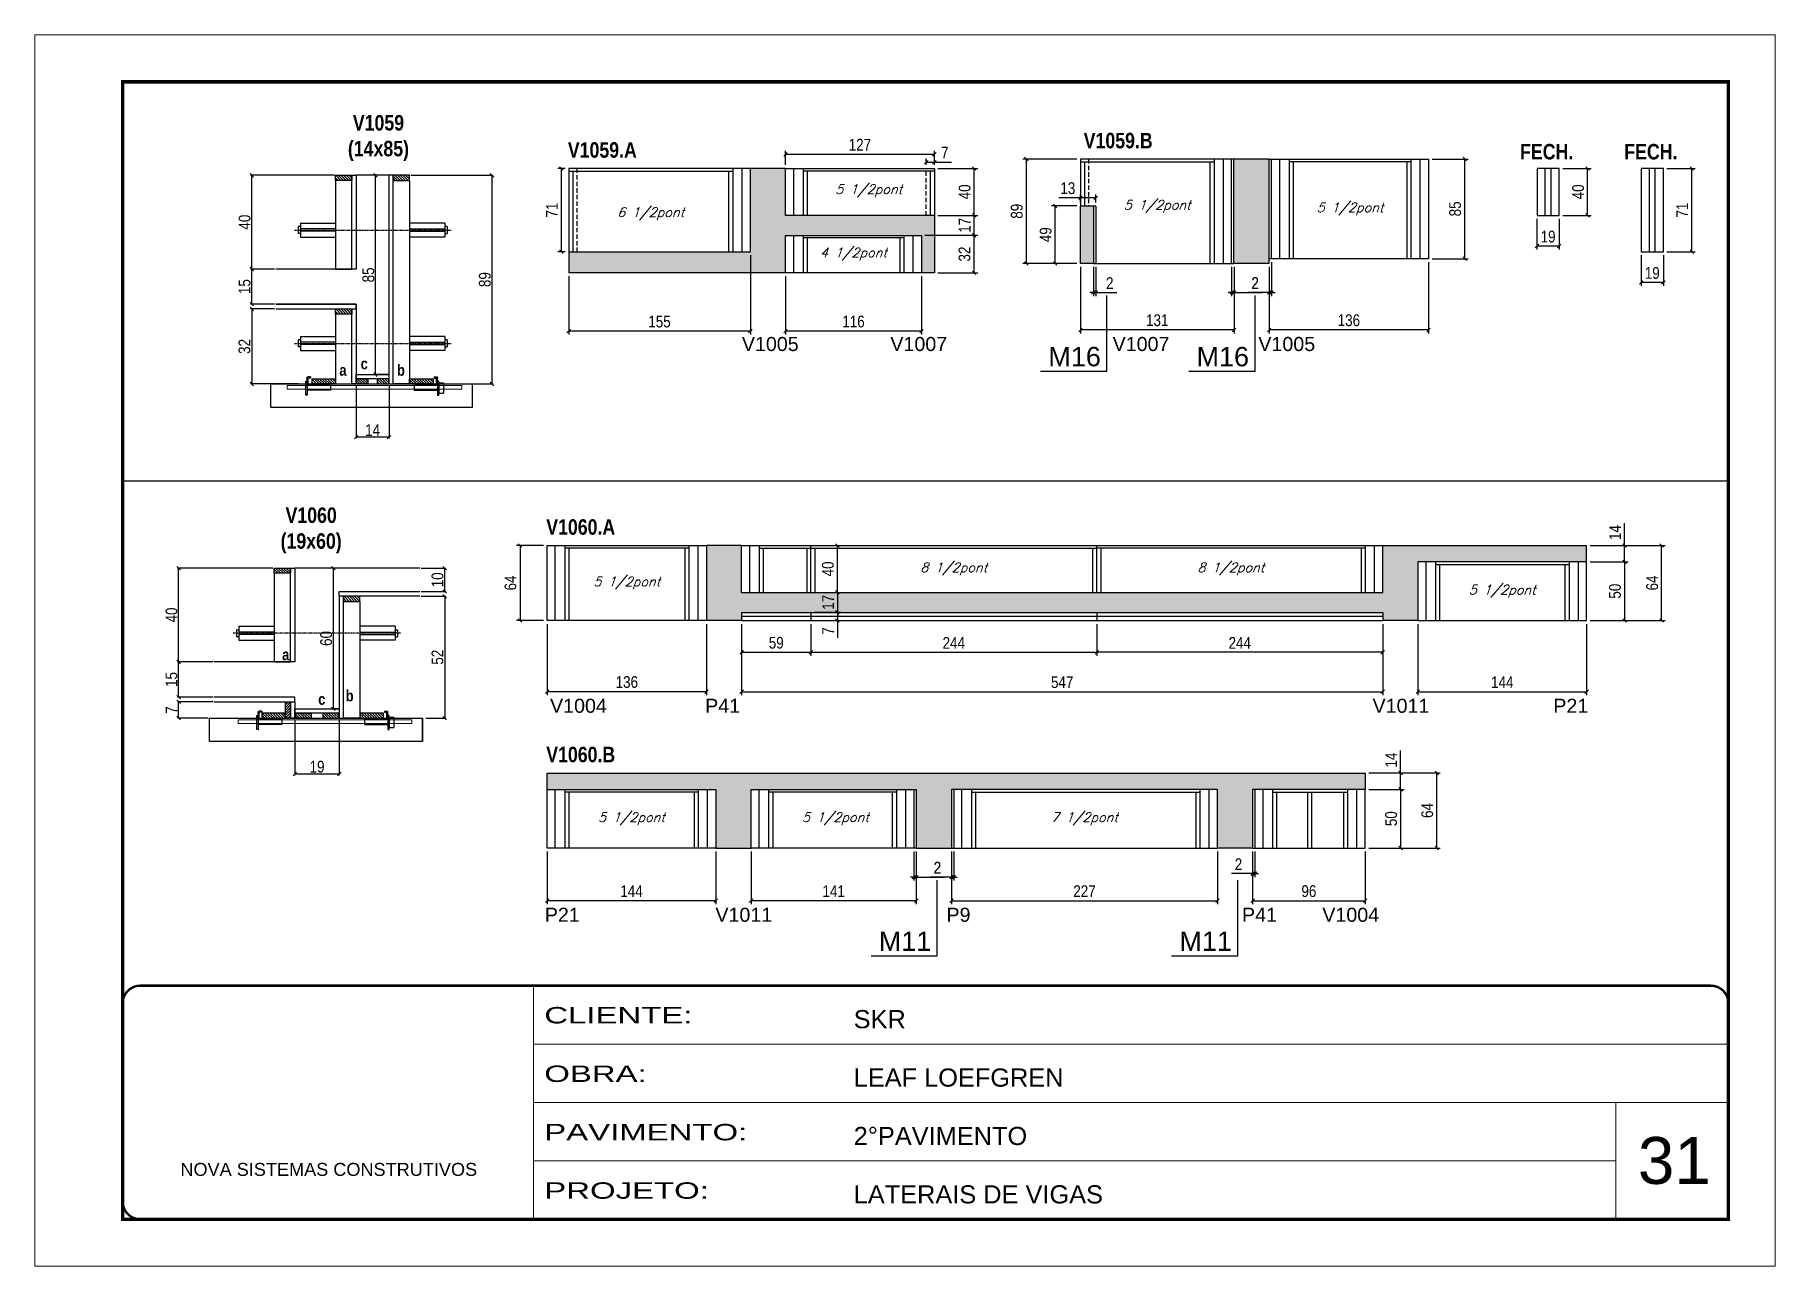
# Model space of a CAD drawing. Extents: x 3309 to 9563, y -2522 to 14608.
# Drawn here: x 6493 to 7978, y 5518 to 6568 of the extents above; entities that cross this region are included whole.
import ezdxf

# ---------------------------------------------------------------- set-up
doc = ezdxf.new("R2010")
doc.units = 0
for name, pattern in [('CONTINUO', [0]), ('DASHED', [0.75, 0.5, -0.25]), ('HIDDEN', [0.375, 0.25, -0.125])]:
    doc.linetypes.add(name, pattern=pattern)
for name, color, linetype in [('5', 5, 'Continuous'), ('barrote', 251, 'Continuous'), ('COTA', 241, 'Continuous'), ('detalhes', 4, 'Continuous'), ('NOMENCLATURA', 7, 'Continuous'), ('Painéis', 200, 'Continuous'), ('presilha', 1, 'Continuous'), ('SARR_2.2x10', 60, 'Continuous'), ('SARR_2.2x7', 40, 'Continuous'), ('SARR_3.5x7', 81, 'Continuous'), ('TENSOR', 3, 'Continuous'), ('texto', 7, 'Continuous')]:
    doc.layers.add(name, color=color, linetype=linetype)
for name, color, linetype, lineweight in [('CARIMBO', 255, 'Continuous', 9), ('CONCRETO', 251, 'Continuous', 25), ('Folhas', 255, 'Continuous', 9), ('SARRAFO DE PRESSAO', 251, 'DASHED', 9), ('SCO-___-LAJ', 2, 'Continuous', 0)]:
    doc.layers.add(name, color=color, linetype=linetype, lineweight=lineweight)
doc.styles.add('ARIAL', font='arial.ttf')
doc.styles.add('COTA TECNICA', font='techl___.ttf', dxfattribs={"height": 10})
doc.styles.add('COTA TECNICA 2X', font='techl___.ttf', dxfattribs={"height": 10})
doc.styles.add('Romans', font='romans.shx')
doc.styles.get("Standard").update_dxf_attribs({"font": 'arial.ttf'})
doc.styles.add('TECNICA', font='techb___.ttf', dxfattribs={"height": 10})
doc.styles.add('Tecnologia', font='')
doc.styles.get('Tecnologia').set_extended_font_data('Forgotten Futurist')
doc.dimstyles.new('PAINEL', dxfattribs={"dimtxt": 10, "dimasz": 3, "dimexe": 3, "dimexo": 3, "dimgap": 3, "dimtad": 1, "dimdec": 1, "dimzin": 12, "dimdsep": 46, "dimtxsty": 'COTA TECNICA', "dimblk1": 'OBLIQUE', "dimblk2": 'OBLIQUE', "dimsah": 1, "dimcen": 0.9, "dimclrd": 4, "dimclre": 4, "dimclrt": 240, "dimadec": 1, "dimazin": 3, "dimtfac": 1, "dimtdec": 1, "dimtmove": 0, "dimatfit": 3, "dimfxl": 1, "dimtolj": 1, "dimtzin": 12, "dimarcsym": 0})
doc.dimstyles.new('SECAO', dxfattribs={"dimscale": 0.333333, "dimtxt": 5, "dimasz": 9, "dimexe": 3, "dimexo": 3, "dimgap": 3, "dimtad": 1, "dimdec": 1, "dimlfac": 0.5, "dimzin": 12, "dimdsep": 46, "dimtxsty": 'COTA TECNICA 2X', "dimblk1": 'OBLIQUE', "dimblk2": 'OBLIQUE', "dimsah": 1, "dimcen": 0.9, "dimclrd": 4, "dimclre": 4, "dimclrt": 240, "dimadec": 1, "dimazin": 3, "dimtfac": 1, "dimtdec": 1, "dimtmove": 0, "dimatfit": 3, "dimfxl": 1, "dimtolj": 1, "dimtzin": 12, "dimarcsym": 0})
pattern_1 = [(135, (39950.1943, -117527.0696), (-1.122532015, -1.122532015), [])]

msp = doc.modelspace()

# ---------------------------------------------------------------- texts
at = {"layer": '5', "linetype": 'Continuous'}
for s, rotation, p in [('V1005', 359.99996, (7096.18, 6298.19)), ('V1007', 359.99996, (7222.9, 6298.19)), ('V1007', 359.99996, (7412.54, 6298.19)), ('V1005', 359.99996, (7536.88, 6298.19)), ('V1004', 359.99996, (6932.5, 5989.7, 0)), ('P41', 359.99996, (7064.83, 5989.7, 0)), ('V1011', 0.00004, (7634.32, 5989.7, 0)), ('P21', 0.00004, (7788.56, 5989.7, 0)), ('P21', 359.99996, (6928.01, 5811.48, 0)), ('V1011', 359.99996, (7073.6, 5811.48, 0)), ('P9', 0.00004, (7270.75, 5811.48, 0)), ('P41', 0.00004, (7522.93, 5811.48, 0)), ('V1004', 0.00004, (7591.44, 5811.48, 0))]:
    msp.add_text(s, height=12, rotation=rotation, dxfattribs=at).set_placement(p)
at = {"layer": 'CARIMBO', "style": 'ARIAL'}
msp.add_text('31', height=40, dxfattribs=at).set_placement((7860.73, 5587.98))
at = {"layer": 'detalhes', "style": 'TECNICA'}
for s, p in [('a', (6752.74, 6277.11)), ('c', (6770.89, 6282.62)), ('b', (6801.94, 6277.11)), ('a', (6703.87, 6034.53)), ('c', (6734.66, 5996.57)), ('b', (6758.13, 5999.49))]:
    msp.add_text(s, height=9.6, dxfattribs=at).set_placement(p)
at = {"layer": 'NOMENCLATURA', "style": 'TECNICA'}
for s, p in [('V1059.A', (6947.69, 6463.04)), ('V1059.B', (7387.84, 6471.04)), ('FECH.', (7760.2, 6461.59)), ('FECH.', (7849.09, 6461.59)), ('V1060.A', (6929.26, 6141.55, 0)), ('V1060.B', (6929.26, 5947.55, 0))]:
    msp.add_text(s, height=13.2, dxfattribs=at).set_placement(p)
at = {"layer": 'NOMENCLATURA', "linetype": 'Continuous'}
for s, p in [('M16', (7357.67, 6285.19)), ('M16', (7484.1, 6285.19)), ('M11', (7213, 5786.69, 0)), ('M11', (7469.51, 5786.69, 0))]:
    msp.add_text(s, height=16.5, dxfattribs=at).set_placement(p)
at = {"layer": 'NOMENCLATURA', "char_height": 13.2, "attachment_point": 2, "style": 'TECNICA'}
for s, insert in [('V1059\\P(14x85)', (6786.08, 6499.44)), ('V1060\\P(19x60)', (6728.66, 6164.8))]:
    msp.add_mtext_dynamic_manual_height_columns(s, width=300.2766, gutter_width=1, heights=[0], dxfattribs=dict(at, insert=insert))
at = {"layer": 'texto', "color": 2, "char_height": 8, "attachment_point": 5, "style": 'Romans'}
for s, insert in [('{\\Q19;\\C256;5 1/2pont}', (7204.41, 6434.85)), ('{\\Q19;\\C256;6 1/2pont}', (7018.41, 6415.25)), ('{\\Q19;\\C256;5 1/2pont}', (7450.58, 6421.55)), ('{\\Q19;\\C256;5 1/2pont}', (7615.08, 6419.35)), ('{\\Q19;\\C256;4 1/2pont}', (7191.41, 6380.85)), ('{\\Q19;\\C256;8 1/2pont}', (7276.98, 6112.36, 0)), ('{\\Q19;\\C256;8 1/2pont}', (7513.48, 6112.36, 0)), ('{\\Q19;\\C256;5 1/2pont}', (6997.98, 6100.36, 0)), ('{\\Q19;\\C256;5 1/2pont}', (7744.98, 6093.36, 0)), ('{\\Q19;\\C256;5 1/2pont}', (7001.98, 5899.36, 0)), ('{\\Q19;\\C256;5 1/2pont}', (7175.98, 5899.36, 0)), ('{\\Q19;\\C256;7 1/2pont}', (7388.48, 5899.36, 0))]:
    msp.add_mtext(s, dxfattribs=dict(at, insert=insert))

# ---------------------------------------------------------------- blocks, each defined once
blk = doc.blocks.new('9999999999')
at = {"color": 30, "linetype": 'CONTINUO'}
for p, q in [((98564.6, 34230.2), (98564.6, 34429.4)), ((98564.6, 34379.6), (99584, 34379.6)), ((98564.6, 34329.8), (99488, 34329.8)), ((99584, 34329.8), (99488, 34329.8)), ((99488, 34329.8), (99488, 34230.2)), ((98564.6, 34280), (99488, 34280))]:
    blk.add_line(p, q, dxfattribs=at)
at = {"color": 30, "linetype": 'CONTINUO', "const_width": 2}
blk.add_lwpolyline([(99584, 34230.2), (99584, 34414.4, 0.414214), (99569, 34429.4), (98229, 34429.4, 0.414214), (98214, 34414.4), (98214, 34245.2, 0.414214), (98229, 34230.2), (99584, 34230.2)], format="xyb", dxfattribs=at)
at = {"layer": 'Folhas'}
blk.add_lwpolyline([(98139, 34190.2), (99624, 34190.2), (99624, 35240.2), (98139, 35240.2)], close=True, dxfattribs=at)
at = {"layer": 'Folhas', "color": 30, "const_width": 3}
blk.add_lwpolyline([(98214, 34230.2), (99584, 34230.2), (99584, 35200.2), (98214, 35200.2)], close=True, dxfattribs=at)
at = {"color": 7, "linetype": 'Continuous', "ltscale": 5, "style": 'ARIAL'}
for s, height, p in [('SKR', 15.48, (98837.7, 34393.1)), ('LEAF LOEFGREN', 15.483, (98837.7, 34343.3)), ('2°PAVIMENTO', 15.483, (98837.7, 34293.5)), ('NOVA SISTEMAS CONSTRUTIVOS', 11.059, (98263.2, 34267.2)), ('LATERAIS DE VIGAS', 15.483, (98837.7, 34243.7))]:
    blk.add_text(s, height=height, dxfattribs=at).set_placement(p)
at = {"layer": 'Folhas', "color": 7, "style": 'Tecnologia', "width": 1.5}
for s, p in [('CLIENTE:', (98573.7, 34397.2)), ('OBRA:', (98573.7, 34347.3)), ('PAVIMENTO:', (98573.7, 34297.5)), ('PROJETO:', (98573.7, 34247.7))]:
    blk.add_text(s, height=14, dxfattribs=at).set_placement(p)
blk = doc.blocks.new('_Oblique')
at = {"color": 0, "linetype": 'ByBlock', "lineweight": -2}
blk.add_line((-0.5, -0.5), (0.5, 0.5), dxfattribs=at)
blk = doc.blocks.new('*D1113')
at = {"layer": 'COTA', "color": 4, "lineweight": -2, "transparency": 16777216}
for p, q in [((6697.4, 6334.1), (6677, 6334.1)), ((6678, 6334.1), (6678, 6270.1)), ((6717.7, 6270.1), (6677, 6270.1))]:
    blk.add_line(p, q, dxfattribs=at)
at = {"layer": 'Defpoints', "color": 0, "transparency": 16777216}
for p in [(6698.4, 6334.1), (6678, 6270.1), (6718.7, 6270.1, 0)]:
    blk.add_point(p, dxfattribs=at)
at = {"layer": 'COTA', "color": 4, "lineweight": -2, "transparency": 16777216, "xscale": 3, "yscale": 3, "zscale": 3}
for p, rotation in [((6678, 6334.1), 90), ((6678, 6270.1), 270)]:
    blk.add_blockref('_Oblique', p, dxfattribs=dict(at, rotation=rotation))
at = {"layer": 'COTA', "color": 240, "transparency": 16777216, "insert": (6671.8, 6302.1), "char_height": 10, "attachment_point": 5, "rotation": 90, "style": 'COTA TECNICA 2X'}
blk.add_mtext('\\A1;32', dxfattribs=at)
blk = doc.blocks.new('*D1114')
at = {"layer": 'COTA', "color": 4, "lineweight": -2, "transparency": 16777216}
for p, q in [((6697.4, 6368.1), (6677, 6368.1)), ((6678, 6338.1), (6678, 6368.1)), ((6697.4, 6338.1), (6677, 6338.1))]:
    blk.add_line(p, q, dxfattribs=at)
at = {"layer": 'Defpoints', "color": 0, "transparency": 16777216}
for p in [(6678, 6368.1), (6698.4, 6368.1), (6698.4, 6338.1)]:
    blk.add_point(p, dxfattribs=at)
at = {"layer": 'COTA', "color": 4, "lineweight": -2, "transparency": 16777216, "xscale": 3, "yscale": 3, "zscale": 3}
for p, rotation in [((6678, 6368.1), 90), ((6678, 6338.1), 270)]:
    blk.add_blockref('_Oblique', p, dxfattribs=dict(at, rotation=rotation))
at = {"layer": 'COTA', "color": 240, "transparency": 16777216, "insert": (6671.9, 6353.1), "char_height": 10, "attachment_point": 5, "rotation": 90, "style": 'COTA TECNICA 2X'}
blk.add_mtext('\\A1;15', dxfattribs=at)
blk = doc.blocks.new('*D1115')
at = {"layer": 'COTA', "color": 4, "lineweight": -2, "transparency": 16777216}
for p, q in [((6748.5, 6448.1), (6677, 6448.1)), ((6678, 6368.1), (6678, 6448.1)), ((6697.4, 6368.1), (6677, 6368.1))]:
    blk.add_line(p, q, dxfattribs=at)
at = {"layer": 'Defpoints', "color": 0, "transparency": 16777216}
for p in [(6678, 6448.1), (6749.5, 6448.1), (6698.4, 6368.1)]:
    blk.add_point(p, dxfattribs=at)
at = {"layer": 'COTA', "color": 4, "lineweight": -2, "transparency": 16777216, "xscale": 3, "yscale": 3, "zscale": 3}
for p, rotation in [((6678, 6448.1), 90), ((6678, 6368.1), 270)]:
    blk.add_blockref('_Oblique', p, dxfattribs=dict(at, rotation=rotation))
at = {"layer": 'COTA', "color": 240, "transparency": 16777216, "insert": (6671.9, 6408.1), "char_height": 10, "attachment_point": 5, "rotation": 90, "style": 'COTA TECNICA 2X'}
blk.add_mtext('\\A1;40', dxfattribs=at)
blk = doc.blocks.new('*D1116')
at = {"layer": 'COTA', "color": 4, "lineweight": -2, "transparency": 16777216}
for p, q in [((6794.1, 6448.1), (6782.6, 6448.1)), ((6783.6, 6278.1), (6783.6, 6448.1)), ((6794.1, 6278.1), (6782.6, 6278.1))]:
    blk.add_line(p, q, dxfattribs=at)
at = {"layer": 'Defpoints', "color": 0, "transparency": 16777216}
for p in [(6783.6, 6448.1), (6795.1, 6448.1), (6795.1, 6278.1)]:
    blk.add_point(p, dxfattribs=at)
at = {"layer": 'COTA', "color": 4, "lineweight": -2, "transparency": 16777216, "xscale": 3, "yscale": 3, "zscale": 3}
for p, rotation in [((6783.6, 6448.1), 90), ((6783.6, 6278.1), 270)]:
    blk.add_blockref('_Oblique', p, dxfattribs=dict(at, rotation=rotation))
at = {"layer": 'COTA', "color": 240, "transparency": 16777216, "insert": (6777.5, 6363.1), "char_height": 10, "attachment_point": 5, "rotation": 90, "style": 'COTA TECNICA 2X'}
blk.add_mtext('\\A1;85', dxfattribs=at)
blk = doc.blocks.new('*D1117')
at = {"layer": 'COTA', "color": 4, "lineweight": -2, "transparency": 16777216}
for p, q in [((6813.7, 6448.1), (6884, 6448.1)), ((6883, 6270.1), (6883, 6448.1)), ((6833.7, 6270.1), (6884, 6270.1))]:
    blk.add_line(p, q, dxfattribs=at)
at = {"layer": 'Defpoints', "color": 0, "transparency": 16777216}
for p in [(6812.7, 6448.1), (6883, 6448.1), (6832.7, 6270.1)]:
    blk.add_point(p, dxfattribs=at)
at = {"layer": 'COTA', "color": 4, "lineweight": -2, "transparency": 16777216, "xscale": 3, "yscale": 3, "zscale": 3}
for p, rotation in [((6883, 6448.1), 90), ((6883, 6270.1), 270)]:
    blk.add_blockref('_Oblique', p, dxfattribs=dict(at, rotation=rotation))
at = {"layer": 'COTA', "color": 240, "transparency": 16777216, "insert": (6876.9, 6359.1), "char_height": 10, "attachment_point": 5, "rotation": 90, "style": 'COTA TECNICA 2X'}
blk.add_mtext('\\A1;89', dxfattribs=at)
blk = doc.blocks.new('*D1123')
at = {"layer": 'COTA', "color": 4, "lineweight": -2, "transparency": 16777216}
for p, q in [((7682.1, 6373.9), (7682.1, 6313.2)), ((7546.1, 6369.9), (7546.1, 6313.2)), ((7682.1, 6316.2), (7546.1, 6316.2))]:
    blk.add_line(p, q, dxfattribs=at)
at = {"layer": 'Defpoints', "color": 0, "transparency": 16777216}
for p in [(7546.1, 6372.9), (7682.1, 6376.9), (7546.1, 6316.2)]:
    blk.add_point(p, dxfattribs=at)
at = {"layer": 'COTA', "color": 4, "lineweight": -2, "transparency": 16777216, "xscale": 3, "yscale": 3, "zscale": 3, "rotation": 180}
blk.add_blockref('_Oblique', (7546.1, 6316.2), dxfattribs=at)
at = {"layer": 'COTA', "color": 4, "lineweight": -2, "transparency": 16777216, "xscale": 3, "yscale": 3, "zscale": 3}
blk.add_blockref('_Oblique', (7682.1, 6316.2), dxfattribs=at)
at = {"layer": 'COTA', "color": 240, "transparency": 16777216, "insert": (7614.1, 6324.4), "char_height": 10, "attachment_point": 5, "style": 'COTA TECNICA'}
blk.add_mtext('\\A1;136', dxfattribs=at)
blk = doc.blocks.new('PRESILHA METÁLICA 1')
at = {"layer": 'presilha'}
for p, q in [((0, 13), (6, 13)), ((0, 13), (0, 0)), ((6, 0), (0, 0)), ((6, 15.5), (7.5, 15.5)), ((6, -2.5), (6, 15.5)), ((6, 13), (6, 0)), ((7.5, 10.6), (7.5, 19.9)), ((7.5, 15.5), (7.5, -2.5)), ((37.5, 4.1), (7.5, 4.1)), ((12, 21), (8.6, 21)), ((9, 11.6), (9, 18.9)), ((12, 19.5), (9.6, 19.5)), ((37.5, 11), (9.6, 11)), ((12, 21), (12, 19.5)), ((37.5, 11), (37.5, 4.1)), ((7.5, -2.5), (6, -2.5))]:
    blk.add_line(p, q, dxfattribs=at)
for centre, radius, start, end in [((8.6, 19.9), 1.14, 90, 180), ((9.6, 18.9), 0.57, 90, 180), ((9.6, 11.6), 0.57, 180, 270)]:
    blk.add_arc(centre, radius, start, end, dxfattribs=at)
blk = doc.blocks.new('PRESILHA METÁLICA 2')
at = {"layer": 'presilha'}
for p, q in [((-5.2, 23.5), (-5.2, 22)), ((-5.2, 23.5), (-1.9, 23.5)), ((-0.8, 14.6), (-0.8, 22.4)), ((-30.8, 13.5), (-30.8, 6.6)), ((-30.8, 13.5), (-2.8, 13.5)), ((-30.8, 6.6), (-0.8, 6.6)), ((-5.2, 22), (-2.8, 22)), ((-2.2, 14.1), (-2.2, 21.4)), ((0.8, 18), (-0.8, 18)), ((-0.8, 18), (-0.8, 0)), ((-0.8, 0), (0.8, 0)), ((0.8, 0), (0.8, 18))]:
    blk.add_line(p, q, dxfattribs=at)
for centre, radius, start, end in [((-1.9, 22.4), 1.14, 0, 90), ((-2.8, 21.4), 0.57, 0, 90), ((-2.8, 14.1), 0.57, 270, 0)]:
    blk.add_arc(centre, radius, start, end, dxfattribs=at)
blk = doc.blocks.new('*D1121')
at = {"layer": 'COTA', "color": 4, "lineweight": -2, "transparency": 16777216}
for p, q in [((7685.1, 6461.9), (7716, 6461.9)), ((7713, 6376.9), (7713, 6461.9)), ((7685.1, 6376.9), (7716, 6376.9))]:
    blk.add_line(p, q, dxfattribs=at)
at = {"layer": 'Defpoints', "color": 0, "transparency": 16777216}
for p in [(7682.1, 6461.9), (7713, 6461.9), (7682.1, 6376.9)]:
    blk.add_point(p, dxfattribs=at)
at = {"layer": 'COTA', "color": 4, "lineweight": -2, "transparency": 16777216, "xscale": 3, "yscale": 3, "zscale": 3}
for p, rotation in [((7713, 6461.9), 90), ((7713, 6376.9), 270)]:
    blk.add_blockref('_Oblique', p, dxfattribs=dict(at, rotation=rotation))
at = {"layer": 'COTA', "color": 240, "transparency": 16777216, "insert": (7704.8, 6419.4), "char_height": 10, "attachment_point": 5, "rotation": 90, "style": 'COTA TECNICA'}
blk.add_mtext('\\A1;85', dxfattribs=at)
blk = doc.blocks.new('*D1122')
at = {"layer": 'COTA', "color": 4, "lineweight": -2, "transparency": 16777216}
for p, q in [((7385.1, 6369.9), (7385.1, 6313.2)), ((7516.1, 6369.9), (7516.1, 6313.2)), ((7516.1, 6316.2), (7385.1, 6316.2))]:
    blk.add_line(p, q, dxfattribs=at)
at = {"layer": 'Defpoints', "color": 0, "transparency": 16777216}
for p in [(7385.1, 6372.9), (7516.1, 6372.9), (7385.1, 6316.2)]:
    blk.add_point(p, dxfattribs=at)
at = {"layer": 'COTA', "color": 4, "lineweight": -2, "transparency": 16777216, "xscale": 3, "yscale": 3, "zscale": 3, "rotation": 180}
blk.add_blockref('_Oblique', (7385.1, 6316.2), dxfattribs=at)
at = {"layer": 'COTA', "color": 4, "lineweight": -2, "transparency": 16777216, "xscale": 3, "yscale": 3, "zscale": 3}
blk.add_blockref('_Oblique', (7516.1, 6316.2), dxfattribs=at)
at = {"layer": 'COTA', "color": 240, "transparency": 16777216, "insert": (7450.6, 6324.4), "char_height": 10, "attachment_point": 5, "style": 'COTA TECNICA'}
blk.add_mtext('\\A1;131', dxfattribs=at)
blk = doc.blocks.new('*D1134')
at = {"layer": 'COTA', "color": 4, "lineweight": -2, "transparency": 16777216}
for p, q in [((7385.1, 6424.9), (7385.1, 6431.8)), ((7398.1, 6424.9), (7398.1, 6431.8)), ((7385.1, 6428.8), (7366.6, 6428.8)), ((7398.1, 6428.8), (7385.1, 6428.8))]:
    blk.add_line(p, q, dxfattribs=at)
at = {"layer": 'Defpoints', "color": 0, "transparency": 16777216}
for p in [(7385.1, 6428.8), (7385.1, 6421.9), (7398.1, 6421.9)]:
    blk.add_point(p, dxfattribs=at)
at = {"layer": 'COTA', "color": 4, "lineweight": -2, "transparency": 16777216, "xscale": 3, "yscale": 3, "zscale": 3, "rotation": 180}
blk.add_blockref('_Oblique', (7385.1, 6428.8), dxfattribs=at)
at = {"layer": 'COTA', "color": 4, "lineweight": -2, "transparency": 16777216, "xscale": 3, "yscale": 3, "zscale": 3}
blk.add_blockref('_Oblique', (7398.1, 6428.8), dxfattribs=at)
at = {"layer": 'COTA', "color": 240, "transparency": 16777216, "insert": (7374.3, 6437), "char_height": 10, "attachment_point": 5, "style": 'COTA TECNICA'}
blk.add_mtext('\\A1;13', dxfattribs=at)
blk = doc.blocks.new('*D1135')
at = {"layer": 'COTA', "color": 4, "lineweight": -2, "transparency": 16777216}
for p, q in [((7548.1, 6373.9), (7548.1, 6345.1)), ((7546.1, 6369.9), (7546.1, 6345.1)), ((7546.1, 6348.1), (7528, 6348.1)), ((7548.1, 6348.1), (7546.1, 6348.1)), ((7548.1, 6348.1), (7551.1, 6348.1))]:
    blk.add_line(p, q, dxfattribs=at)
at = {"layer": 'Defpoints', "color": 0, "transparency": 16777216}
for p in [(7546.1, 6372.9), (7548.1, 6376.9), (7546.1, 6348.1)]:
    blk.add_point(p, dxfattribs=at)
at = {"layer": 'COTA', "color": 4, "lineweight": -2, "transparency": 16777216, "xscale": 3, "yscale": 3, "zscale": 3}
blk.add_blockref('_Oblique', (7546.1, 6348.1), dxfattribs=at)
at = {"layer": 'COTA', "color": 4, "lineweight": -2, "transparency": 16777216, "xscale": 3, "yscale": 3, "zscale": 3, "rotation": 180}
blk.add_blockref('_Oblique', (7548.1, 6348.1), dxfattribs=at)
at = {"layer": 'COTA', "color": 240, "transparency": 16777216, "insert": (7534, 6356.1), "char_height": 10, "attachment_point": 5, "style": 'COTA TECNICA'}
blk.add_mtext('\\A1;2', dxfattribs=at)
blk = doc.blocks.new('*D1136')
at = {"layer": 'COTA', "color": 4, "lineweight": -2, "transparency": 16777216}
for p, q in [((7514.1, 6369.9), (7514.1, 6345.1)), ((7516.1, 6369.9), (7516.1, 6345.1)), ((7514.1, 6348.1), (7511.1, 6348.1)), ((7514.1, 6348.1), (7516.1, 6348.1)), ((7516.1, 6348.1), (7540.2, 6348.1))]:
    blk.add_line(p, q, dxfattribs=at)
at = {"layer": 'Defpoints', "color": 0, "transparency": 16777216}
for p in [(7514.1, 6372.9), (7516.1, 6372.9), (7516.1, 6348.1)]:
    blk.add_point(p, dxfattribs=at)
at = {"layer": 'COTA', "color": 4, "lineweight": -2, "transparency": 16777216, "xscale": 3, "yscale": 3, "zscale": 3}
blk.add_blockref('_Oblique', (7514.1, 6348.1), dxfattribs=at)
at = {"layer": 'COTA', "color": 4, "lineweight": -2, "transparency": 16777216, "xscale": 3, "yscale": 3, "zscale": 3, "rotation": 180}
blk.add_blockref('_Oblique', (7516.1, 6348.1), dxfattribs=at)
at = {"layer": 'COTA', "color": 240, "transparency": 16777216, "insert": (7534.2, 6356.1), "char_height": 10, "attachment_point": 5, "style": 'COTA TECNICA'}
blk.add_mtext('\\A1;2', dxfattribs=at)
blk = doc.blocks.new('*D1137')
at = {"layer": 'COTA', "color": 4, "lineweight": -2, "transparency": 16777216}
for p, q in [((7396.1, 6369.9), (7396.1, 6345.1)), ((7398.1, 6369.9), (7398.1, 6345.1)), ((7396.1, 6348.1), (7393.1, 6348.1)), ((7396.1, 6348.1), (7398.1, 6348.1)), ((7398.1, 6348.1), (7416.2, 6348.1))]:
    blk.add_line(p, q, dxfattribs=at)
at = {"layer": 'Defpoints', "color": 0, "transparency": 16777216}
for p in [(7396.1, 6372.9), (7398.1, 6372.9), (7398.1, 6348.1)]:
    blk.add_point(p, dxfattribs=at)
at = {"layer": 'COTA', "color": 4, "lineweight": -2, "transparency": 16777216, "xscale": 3, "yscale": 3, "zscale": 3}
blk.add_blockref('_Oblique', (7396.1, 6348.1), dxfattribs=at)
at = {"layer": 'COTA', "color": 4, "lineweight": -2, "transparency": 16777216, "xscale": 3, "yscale": 3, "zscale": 3, "rotation": 180}
blk.add_blockref('_Oblique', (7398.1, 6348.1), dxfattribs=at)
at = {"layer": 'COTA', "color": 240, "transparency": 16777216, "insert": (7410.1, 6356.1), "char_height": 10, "attachment_point": 5, "style": 'COTA TECNICA'}
blk.add_mtext('\\A1;2', dxfattribs=at)
blk = doc.blocks.new('*D1118')
at = {"layer": 'COTA', "color": 4, "lineweight": -2, "transparency": 16777216}
for p, q in [((7382.1, 6461.9), (7335.9, 6461.9)), ((7338.9, 6372.9), (7338.9, 6461.9)), ((7382.1, 6372.9), (7335.9, 6372.9))]:
    blk.add_line(p, q, dxfattribs=at)
at = {"layer": 'Defpoints', "color": 0, "transparency": 16777216}
for p in [(7338.9, 6461.9), (7385.1, 6461.9), (7385.1, 6372.9)]:
    blk.add_point(p, dxfattribs=at)
at = {"layer": 'COTA', "color": 4, "lineweight": -2, "transparency": 16777216, "xscale": 3, "yscale": 3, "zscale": 3}
for p, rotation in [((7338.9, 6461.9), 90), ((7338.9, 6372.9), 270)]:
    blk.add_blockref('_Oblique', p, dxfattribs=dict(at, rotation=rotation))
at = {"layer": 'COTA', "color": 240, "transparency": 16777216, "insert": (7330.8, 6417.4), "char_height": 10, "attachment_point": 5, "rotation": 90, "style": 'COTA TECNICA'}
blk.add_mtext('\\A1;89', dxfattribs=at)
blk = doc.blocks.new('*D1119')
at = {"layer": 'COTA', "color": 4, "lineweight": -2, "transparency": 16777216}
for p, q in [((7382.1, 6421.9), (7360.5, 6421.9)), ((7363.5, 6372.9), (7363.5, 6421.9)), ((7382.1, 6372.9), (7360.5, 6372.9))]:
    blk.add_line(p, q, dxfattribs=at)
at = {"layer": 'Defpoints', "color": 0, "transparency": 16777216}
for p in [(7363.5, 6421.9), (7385.1, 6421.9), (7385.1, 6372.9)]:
    blk.add_point(p, dxfattribs=at)
at = {"layer": 'COTA', "color": 4, "lineweight": -2, "transparency": 16777216, "xscale": 3, "yscale": 3, "zscale": 3}
for p, rotation in [((7363.5, 6421.9), 90), ((7363.5, 6372.9), 270)]:
    blk.add_blockref('_Oblique', p, dxfattribs=dict(at, rotation=rotation))
at = {"layer": 'COTA', "color": 240, "transparency": 16777216, "insert": (7355.4, 6397.4), "char_height": 10, "attachment_point": 5, "rotation": 90, "style": 'COTA TECNICA'}
blk.add_mtext('\\A1;49', dxfattribs=at)
blk = doc.blocks.new('*D1120')
at = {"layer": 'COTA', "color": 4, "lineweight": -2, "transparency": 16777216}
for p, q in [((6767.1, 6269.1), (6767.1, 6223.8)), ((6795.1, 6269.1), (6795.1, 6223.8)), ((6795.1, 6224.8), (6767.1, 6224.8))]:
    blk.add_line(p, q, dxfattribs=at)
at = {"layer": 'Defpoints', "color": 0, "transparency": 16777216}
for p in [(6767.1, 6270.1), (6795.1, 6270.1), (6767.1, 6224.8)]:
    blk.add_point(p, dxfattribs=at)
at = {"layer": 'COTA', "color": 4, "lineweight": -2, "transparency": 16777216, "xscale": 3, "yscale": 3, "zscale": 3, "rotation": 180}
blk.add_blockref('_Oblique', (6767.1, 6224.8), dxfattribs=at)
at = {"layer": 'COTA', "color": 4, "lineweight": -2, "transparency": 16777216, "xscale": 3, "yscale": 3, "zscale": 3}
blk.add_blockref('_Oblique', (6795.1, 6224.8), dxfattribs=at)
at = {"layer": 'COTA', "color": 240, "transparency": 16777216, "insert": (6781.1, 6230.8), "char_height": 10, "attachment_point": 5, "style": 'COTA TECNICA 2X'}
blk.add_mtext('\\A1;14', dxfattribs=at)
blk = doc.blocks.new('*D1124')
at = {"layer": 'COTA', "color": 4, "lineweight": -2, "transparency": 16777216}
for p, q in [((7133.4, 6361.9), (7133.4, 6312.2)), ((7249.4, 6361.9), (7249.4, 6312.2)), ((7249.4, 6315.2), (7133.4, 6315.2))]:
    blk.add_line(p, q, dxfattribs=at)
at = {"layer": 'Defpoints', "color": 0, "transparency": 16777216}
for p in [(7133.4, 6364.9), (7249.4, 6364.9), (7133.4, 6315.2)]:
    blk.add_point(p, dxfattribs=at)
at = {"layer": 'COTA', "color": 4, "lineweight": -2, "transparency": 16777216, "xscale": 3, "yscale": 3, "zscale": 3, "rotation": 180}
blk.add_blockref('_Oblique', (7133.4, 6315.2), dxfattribs=at)
at = {"layer": 'COTA', "color": 4, "lineweight": -2, "transparency": 16777216, "xscale": 3, "yscale": 3, "zscale": 3}
blk.add_blockref('_Oblique', (7249.4, 6315.2), dxfattribs=at)
at = {"layer": 'COTA', "color": 240, "transparency": 16777216, "insert": (7191.4, 6323.3), "char_height": 10, "attachment_point": 5, "style": 'COTA TECNICA'}
blk.add_mtext('\\A1;116', dxfattribs=at)
blk = doc.blocks.new('*D1130')
at = {"layer": 'COTA', "color": 4, "lineweight": -2, "transparency": 16777216}
for p, q in [((7103.4, 6379.9), (7103.4, 6312.2)), ((6948.4, 6361.9), (6948.4, 6312.2)), ((7103.4, 6315.2), (6948.4, 6315.2))]:
    blk.add_line(p, q, dxfattribs=at)
at = {"layer": 'Defpoints', "color": 0, "transparency": 16777216}
for p in [(7103.4, 6382.9), (6948.4, 6364.9), (6948.4, 6315.2)]:
    blk.add_point(p, dxfattribs=at)
at = {"layer": 'COTA', "color": 4, "lineweight": -2, "transparency": 16777216, "xscale": 3, "yscale": 3, "zscale": 3, "rotation": 180}
blk.add_blockref('_Oblique', (6948.4, 6315.2), dxfattribs=at)
at = {"layer": 'COTA', "color": 4, "lineweight": -2, "transparency": 16777216, "xscale": 3, "yscale": 3, "zscale": 3}
blk.add_blockref('_Oblique', (7103.4, 6315.2), dxfattribs=at)
at = {"layer": 'COTA', "color": 240, "transparency": 16777216, "insert": (7025.9, 6323.3), "char_height": 10, "attachment_point": 5, "style": 'COTA TECNICA'}
blk.add_mtext('\\A1;155', dxfattribs=at)
blk = doc.blocks.new('*D1131')
at = {"layer": 'COTA', "color": 4, "lineweight": -2, "transparency": 16777216}
for p, q in [((7133.4, 6456.9), (7133.4, 6469)), ((7133.4, 6466), (7260.4, 6466)), ((7260.4, 6456.9), (7260.4, 6469))]:
    blk.add_line(p, q, dxfattribs=at)
at = {"layer": 'Defpoints', "color": 0, "transparency": 16777216}
for p in [(7260.4, 6466), (7133.4, 6453.9), (7260.4, 6453.9)]:
    blk.add_point(p, dxfattribs=at)
at = {"layer": 'COTA', "color": 4, "lineweight": -2, "transparency": 16777216, "xscale": 3, "yscale": 3, "zscale": 3, "rotation": 180}
blk.add_blockref('_Oblique', (7133.4, 6466), dxfattribs=at)
at = {"layer": 'COTA', "color": 4, "lineweight": -2, "transparency": 16777216, "xscale": 3, "yscale": 3, "zscale": 3}
blk.add_blockref('_Oblique', (7260.4, 6466), dxfattribs=at)
at = {"layer": 'COTA', "color": 240, "transparency": 16777216, "insert": (7196.9, 6474.1), "char_height": 10, "attachment_point": 5, "style": 'COTA TECNICA'}
blk.add_mtext('\\A1;127', dxfattribs=at)
blk = doc.blocks.new('*D1125')
at = {"layer": 'COTA', "color": 4, "lineweight": -2, "transparency": 16777216}
for p, q in [((7253.4, 6456.9), (7253.4, 6462.3)), ((7260.4, 6456.9), (7260.4, 6462.3)), ((7253.4, 6459.3), (7260.4, 6459.3)), ((7260.4, 6459.3), (7275.1, 6459.3))]:
    blk.add_line(p, q, dxfattribs=at)
at = {"layer": 'Defpoints', "color": 0, "transparency": 16777216}
for p in [(7253.4, 6453.9), (7260.4, 6459.3), (7260.4, 6453.9)]:
    blk.add_point(p, dxfattribs=at)
at = {"layer": 'COTA', "color": 4, "lineweight": -2, "transparency": 16777216, "xscale": 3, "yscale": 3, "zscale": 3, "rotation": 180}
blk.add_blockref('_Oblique', (7253.4, 6459.3), dxfattribs=at)
at = {"layer": 'COTA', "color": 4, "lineweight": -2, "transparency": 16777216, "xscale": 3, "yscale": 3, "zscale": 3}
blk.add_blockref('_Oblique', (7260.4, 6459.3), dxfattribs=at)
at = {"layer": 'COTA', "color": 240, "transparency": 16777216, "insert": (7269.3, 6467.4), "char_height": 10, "attachment_point": 5, "style": 'COTA TECNICA'}
blk.add_mtext('\\A1;7', dxfattribs=at)
blk = doc.blocks.new('*D1126')
at = {"layer": 'COTA', "color": 4, "lineweight": -2, "transparency": 16777216}
for p, q in [((6945.4, 6453.9), (6939.2, 6453.9)), ((6942.2, 6382.9), (6942.2, 6453.9)), ((6945.4, 6382.9), (6939.2, 6382.9))]:
    blk.add_line(p, q, dxfattribs=at)
at = {"layer": 'Defpoints', "color": 0, "transparency": 16777216}
for p in [(6942.2, 6453.9), (6948.4, 6453.9), (6948.4, 6382.9)]:
    blk.add_point(p, dxfattribs=at)
at = {"layer": 'COTA', "color": 4, "lineweight": -2, "transparency": 16777216, "xscale": 3, "yscale": 3, "zscale": 3}
for p, rotation in [((6942.2, 6453.9), 90), ((6942.2, 6382.9), 270)]:
    blk.add_blockref('_Oblique', p, dxfattribs=dict(at, rotation=rotation))
at = {"layer": 'COTA', "color": 240, "transparency": 16777216, "insert": (6934.1, 6418.4), "char_height": 10, "attachment_point": 5, "rotation": 90, "style": 'COTA TECNICA'}
blk.add_mtext('\\A1;71', dxfattribs=at)
blk = doc.blocks.new('*D1127')
at = {"layer": 'COTA', "color": 4, "lineweight": -2, "transparency": 16777216}
for p, q in [((7252.4, 6396.9), (7297.4, 6396.9)), ((7294.4, 6364.9), (7294.4, 6396.9)), ((7263.4, 6364.9), (7297.4, 6364.9))]:
    blk.add_line(p, q, dxfattribs=at)
at = {"layer": 'Defpoints', "color": 0, "transparency": 16777216}
for p in [(7249.4, 6396.9), (7294.4, 6396.9), (7260.4, 6364.9)]:
    blk.add_point(p, dxfattribs=at)
at = {"layer": 'COTA', "color": 4, "lineweight": -2, "transparency": 16777216, "xscale": 3, "yscale": 3, "zscale": 3}
for p, rotation in [((7294.4, 6396.9), 90), ((7294.4, 6364.9), 270)]:
    blk.add_blockref('_Oblique', p, dxfattribs=dict(at, rotation=rotation))
at = {"layer": 'COTA', "color": 240, "transparency": 16777216, "insert": (7286.2, 6380.9), "char_height": 10, "attachment_point": 5, "rotation": 90, "style": 'COTA TECNICA'}
blk.add_mtext('\\A1;32', dxfattribs=at)
blk = doc.blocks.new('*D1128')
at = {"layer": 'COTA', "color": 4, "lineweight": -2, "transparency": 16777216}
for p, q in [((7263.4, 6413.9), (7297.4, 6413.9)), ((7294.4, 6396.9), (7294.4, 6413.9)), ((7252.4, 6396.9), (7297.4, 6396.9))]:
    blk.add_line(p, q, dxfattribs=at)
at = {"layer": 'Defpoints', "color": 0, "transparency": 16777216}
for p in [(7260.4, 6413.9), (7294.4, 6413.9), (7249.4, 6396.9)]:
    blk.add_point(p, dxfattribs=at)
at = {"layer": 'COTA', "color": 4, "lineweight": -2, "transparency": 16777216, "xscale": 3, "yscale": 3, "zscale": 3}
for p, rotation in [((7294.4, 6413.9), 90), ((7294.4, 6396.9), 270)]:
    blk.add_blockref('_Oblique', p, dxfattribs=dict(at, rotation=rotation))
at = {"layer": 'COTA', "color": 240, "transparency": 16777216, "insert": (7286.3, 6405.4), "char_height": 10, "attachment_point": 5, "rotation": 90, "style": 'COTA TECNICA'}
blk.add_mtext('\\A1;17', dxfattribs=at)
blk = doc.blocks.new('*D1129')
at = {"layer": 'COTA', "color": 4, "lineweight": -2, "transparency": 16777216}
for p, q in [((7263.4, 6453.9), (7297.4, 6453.9)), ((7294.4, 6413.9), (7294.4, 6453.9)), ((7263.4, 6413.9), (7297.4, 6413.9))]:
    blk.add_line(p, q, dxfattribs=at)
at = {"layer": 'Defpoints', "color": 0, "transparency": 16777216}
for p in [(7260.4, 6453.9), (7294.4, 6453.9), (7260.4, 6413.9)]:
    blk.add_point(p, dxfattribs=at)
at = {"layer": 'COTA', "color": 4, "lineweight": -2, "transparency": 16777216, "xscale": 3, "yscale": 3, "zscale": 3}
for p, rotation in [((7294.4, 6453.9), 90), ((7294.4, 6413.9), 270)]:
    blk.add_blockref('_Oblique', p, dxfattribs=dict(at, rotation=rotation))
at = {"layer": 'COTA', "color": 240, "transparency": 16777216, "insert": (7286.3, 6433.9), "char_height": 10, "attachment_point": 5, "rotation": 90, "style": 'COTA TECNICA'}
blk.add_mtext('\\A1;40', dxfattribs=at)
blk = doc.blocks.new('*D1132')
at = {"layer": 'COTA', "color": 4, "lineweight": -2, "transparency": 16777216}
for p, q in [((7774.6, 6410.9), (7774.6, 6384.7)), ((7793.6, 6410.9), (7793.6, 6384.7)), ((7793.6, 6387.7), (7774.6, 6387.7))]:
    blk.add_line(p, q, dxfattribs=at)
at = {"layer": 'Defpoints', "color": 0, "transparency": 16777216}
for p in [(7774.6, 6413.9), (7793.6, 6413.9), (7774.6, 6387.7)]:
    blk.add_point(p, dxfattribs=at)
at = {"layer": 'COTA', "color": 4, "lineweight": -2, "transparency": 16777216, "xscale": 3, "yscale": 3, "zscale": 3, "rotation": 180}
blk.add_blockref('_Oblique', (7774.6, 6387.7), dxfattribs=at)
at = {"layer": 'COTA', "color": 4, "lineweight": -2, "transparency": 16777216, "xscale": 3, "yscale": 3, "zscale": 3}
blk.add_blockref('_Oblique', (7793.6, 6387.7), dxfattribs=at)
at = {"layer": 'COTA', "color": 240, "transparency": 16777216, "insert": (7784.1, 6395.7), "char_height": 10, "attachment_point": 5, "style": 'COTA TECNICA'}
blk.add_mtext('\\A1;19', dxfattribs=at)
blk = doc.blocks.new('*D1133')
at = {"layer": 'COTA', "color": 4, "lineweight": -2, "transparency": 16777216}
for p, q in [((7796.6, 6453.9), (7820.8, 6453.9)), ((7817.8, 6413.9), (7817.8, 6453.9)), ((7796.6, 6413.9), (7820.8, 6413.9))]:
    blk.add_line(p, q, dxfattribs=at)
at = {"layer": 'Defpoints', "color": 0, "transparency": 16777216}
for p in [(7793.6, 6453.9), (7817.8, 6453.9), (7793.6, 6413.9)]:
    blk.add_point(p, dxfattribs=at)
at = {"layer": 'COTA', "color": 4, "lineweight": -2, "transparency": 16777216, "xscale": 3, "yscale": 3, "zscale": 3}
for p, rotation in [((7817.8, 6453.9), 90), ((7817.8, 6413.9), 270)]:
    blk.add_blockref('_Oblique', p, dxfattribs=dict(at, rotation=rotation))
at = {"layer": 'COTA', "color": 240, "transparency": 16777216, "insert": (7809.7, 6433.9), "char_height": 10, "attachment_point": 5, "rotation": 90, "style": 'COTA TECNICA'}
blk.add_mtext('\\A1;40', dxfattribs=at)
blk = doc.blocks.new('*D1138')
at = {"layer": 'COTA', "color": 4, "lineweight": -2, "transparency": 16777216}
for p, q in [((7863.5, 6379.9), (7863.5, 6353.7)), ((7882.5, 6379.9), (7882.5, 6353.7)), ((7882.5, 6356.7), (7863.5, 6356.7))]:
    blk.add_line(p, q, dxfattribs=at)
at = {"layer": 'Defpoints', "color": 0, "transparency": 16777216}
for p in [(7863.5, 6382.9), (7882.5, 6382.9), (7863.5, 6356.7)]:
    blk.add_point(p, dxfattribs=at)
at = {"layer": 'COTA', "color": 4, "lineweight": -2, "transparency": 16777216, "xscale": 3, "yscale": 3, "zscale": 3, "rotation": 180}
blk.add_blockref('_Oblique', (7863.5, 6356.7), dxfattribs=at)
at = {"layer": 'COTA', "color": 4, "lineweight": -2, "transparency": 16777216, "xscale": 3, "yscale": 3, "zscale": 3}
blk.add_blockref('_Oblique', (7882.5, 6356.7), dxfattribs=at)
at = {"layer": 'COTA', "color": 240, "transparency": 16777216, "insert": (7873, 6364.7), "char_height": 10, "attachment_point": 5, "style": 'COTA TECNICA'}
blk.add_mtext('\\A1;19', dxfattribs=at)
blk = doc.blocks.new('*D1139')
at = {"layer": 'COTA', "color": 4, "lineweight": -2, "transparency": 16777216}
for p, q in [((7885.5, 6453.9), (7909.7, 6453.9)), ((7906.7, 6382.9), (7906.7, 6453.9)), ((7885.5, 6382.9), (7909.7, 6382.9))]:
    blk.add_line(p, q, dxfattribs=at)
at = {"layer": 'Defpoints', "color": 0, "transparency": 16777216}
for p in [(7882.5, 6453.9), (7906.7, 6453.9), (7882.5, 6382.9)]:
    blk.add_point(p, dxfattribs=at)
at = {"layer": 'COTA', "color": 4, "lineweight": -2, "transparency": 16777216, "xscale": 3, "yscale": 3, "zscale": 3}
for p, rotation in [((7906.7, 6453.9), 90), ((7906.7, 6382.9), 270)]:
    blk.add_blockref('_Oblique', p, dxfattribs=dict(at, rotation=rotation))
at = {"layer": 'COTA', "color": 240, "transparency": 16777216, "insert": (7898.6, 6418.4), "char_height": 10, "attachment_point": 5, "rotation": 90, "style": 'COTA TECNICA'}
blk.add_mtext('\\A1;71', dxfattribs=at)
blk = doc.blocks.new('*D1144')
at = {"layer": 'COTA', "color": 4, "lineweight": -2, "transparency": 16777216}
for p, q in [((6714.7, 5984.1), (6714.7, 5936.6)), ((6752.7, 5984.1), (6752.7, 5936.6)), ((6714.7, 5937.6), (6752.7, 5937.6))]:
    blk.add_line(p, q, dxfattribs=at)
at = {"layer": 'Defpoints', "color": 0, "transparency": 16777216}
for p in [(6714.7, 5985.1), (6752.7, 5985.1), (6752.7, 5937.6)]:
    blk.add_point(p, dxfattribs=at)
at = {"layer": 'COTA', "color": 4, "lineweight": -2, "transparency": 16777216, "xscale": 3, "yscale": 3, "zscale": 3, "rotation": 180}
blk.add_blockref('_Oblique', (6714.7, 5937.6), dxfattribs=at)
at = {"layer": 'COTA', "color": 4, "lineweight": -2, "transparency": 16777216, "xscale": 3, "yscale": 3, "zscale": 3}
blk.add_blockref('_Oblique', (6752.7, 5937.6), dxfattribs=at)
at = {"layer": 'COTA', "color": 240, "transparency": 16777216, "insert": (6733.7, 5943.7), "char_height": 10, "attachment_point": 5, "style": 'COTA TECNICA 2X'}
blk.add_mtext('\\A1;19', dxfattribs=at)
blk = doc.blocks.new('*D1145')
at = {"layer": 'COTA', "color": 4, "lineweight": -2, "transparency": 16777216}
for p, q in [((6822.4, 6089.1), (6843.6, 6089.1)), ((6842.6, 6089.1), (6842.6, 5985.1)), ((6826.5, 5985.1), (6843.6, 5985.1))]:
    blk.add_line(p, q, dxfattribs=at)
at = {"layer": 'Defpoints', "color": 0, "transparency": 16777216}
for p in [(6821.4, 6089.1, 0), (6825.5, 5985.1), (6842.6, 5985.1)]:
    blk.add_point(p, dxfattribs=at)
at = {"layer": 'COTA', "color": 4, "lineweight": -2, "transparency": 16777216, "xscale": 3, "yscale": 3, "zscale": 3}
for p, rotation in [((6842.6, 6089.1), 90), ((6842.6, 5985.1), 270)]:
    blk.add_blockref('_Oblique', p, dxfattribs=dict(at, rotation=rotation))
at = {"layer": 'COTA', "color": 240, "transparency": 16777216, "insert": (6836.5, 6037.1), "char_height": 10, "attachment_point": 5, "rotation": 90, "style": 'COTA TECNICA 2X'}
blk.add_mtext('\\A1;52', dxfattribs=at)
blk = doc.blocks.new('*D1146')
at = {"layer": 'COTA', "color": 4, "lineweight": -2, "transparency": 16777216}
for p, q in [((6751.7, 6113.1), (6746.6, 6113.1)), ((6747.6, 5993.1), (6747.6, 6113.1)), ((6751.7, 5993.1), (6746.6, 5993.1))]:
    blk.add_line(p, q, dxfattribs=at)
at = {"layer": 'Defpoints', "color": 0, "transparency": 16777216}
for p in [(6747.6, 6113.1), (6752.7, 6113.1), (6752.7, 5993.1)]:
    blk.add_point(p, dxfattribs=at)
at = {"layer": 'COTA', "color": 4, "lineweight": -2, "transparency": 16777216, "xscale": 3, "yscale": 3, "zscale": 3}
for p, rotation in [((6747.6, 6113.1), 90), ((6747.6, 5993.1), 270)]:
    blk.add_blockref('_Oblique', p, dxfattribs=dict(at, rotation=rotation))
at = {"layer": 'COTA', "color": 240, "transparency": 16777216, "insert": (6741.5, 6053.1), "char_height": 10, "attachment_point": 5, "rotation": 90, "style": 'COTA TECNICA 2X'}
blk.add_mtext('\\A1;60', dxfattribs=at)
blk = doc.blocks.new('*D1147')
at = {"layer": 'COTA', "color": 4, "lineweight": -2, "transparency": 16777216}
for p, q in [((6822.4, 6113.1), (6843.6, 6113.1)), ((6842.6, 6093.1), (6842.6, 6113.1)), ((6822.4, 6093.1), (6843.6, 6093.1))]:
    blk.add_line(p, q, dxfattribs=at)
at = {"layer": 'Defpoints', "color": 0, "transparency": 16777216}
for p in [(6821.4, 6113.1), (6842.6, 6113.1), (6821.4, 6093.1)]:
    blk.add_point(p, dxfattribs=at)
at = {"layer": 'COTA', "color": 4, "lineweight": -2, "transparency": 16777216, "xscale": 3, "yscale": 3, "zscale": 3}
for p, rotation in [((6842.6, 6113.1), 90), ((6842.6, 6093.1), 270)]:
    blk.add_blockref('_Oblique', p, dxfattribs=dict(at, rotation=rotation))
at = {"layer": 'COTA', "color": 240, "transparency": 16777216, "insert": (6836.5, 6103.1), "char_height": 10, "attachment_point": 5, "rotation": 90, "style": 'COTA TECNICA 2X'}
blk.add_mtext('\\A1;10', dxfattribs=at)
blk = doc.blocks.new('*D1151')
at = {"layer": 'COTA', "color": 4, "lineweight": -2, "transparency": 16777216}
for p, q in [((7532, 5871.4), (7532, 5826.5)), ((7628, 5871.4), (7628, 5826.5)), ((7532, 5829.5), (7628, 5829.5))]:
    blk.add_line(p, q, dxfattribs=at)
at = {"layer": 'Defpoints', "color": 0, "transparency": 16777216}
for p in [(7532, 5874.4), (7628, 5874.4), (7628, 5829.5)]:
    blk.add_point(p, dxfattribs=at)
at = {"layer": 'COTA', "color": 4, "lineweight": -2, "transparency": 16777216, "xscale": 3, "yscale": 3, "zscale": 3, "rotation": 180}
blk.add_blockref('_Oblique', (7532, 5829.5), dxfattribs=at)
at = {"layer": 'COTA', "color": 4, "lineweight": -2, "transparency": 16777216, "xscale": 3, "yscale": 3, "zscale": 3}
blk.add_blockref('_Oblique', (7628, 5829.5), dxfattribs=at)
at = {"layer": 'COTA', "color": 240, "transparency": 16777216, "insert": (7580, 5837.6), "char_height": 10, "attachment_point": 5, "style": 'COTA TECNICA'}
blk.add_mtext('\\A1;96', dxfattribs=at)
blk = doc.blocks.new('*D1152')
at = {"layer": 'COTA', "color": 4, "lineweight": -2, "transparency": 16777216}
for p, q in [((6930, 5871.4), (6930, 5826.5)), ((7074, 5871.4), (7074, 5826.5)), ((7074, 5829.5), (6930, 5829.5))]:
    blk.add_line(p, q, dxfattribs=at)
at = {"layer": 'Defpoints', "color": 0, "transparency": 16777216}
for p in [(6930, 5874.4), (7074, 5874.4), (6930, 5829.5)]:
    blk.add_point(p, dxfattribs=at)
at = {"layer": 'COTA', "color": 4, "lineweight": -2, "transparency": 16777216, "xscale": 3, "yscale": 3, "zscale": 3, "rotation": 180}
blk.add_blockref('_Oblique', (6930, 5829.5), dxfattribs=at)
at = {"layer": 'COTA', "color": 4, "lineweight": -2, "transparency": 16777216, "xscale": 3, "yscale": 3, "zscale": 3}
blk.add_blockref('_Oblique', (7074, 5829.5), dxfattribs=at)
at = {"layer": 'COTA', "color": 240, "transparency": 16777216, "insert": (7002, 5837.6), "char_height": 10, "attachment_point": 5, "style": 'COTA TECNICA'}
blk.add_mtext('\\A1;144', dxfattribs=at)
blk = doc.blocks.new('*D1153')
at = {"layer": 'COTA', "color": 4, "lineweight": -2, "transparency": 16777216}
for p, q in [((6930, 6065.4), (6930, 6004.7)), ((7066, 6065.4), (7066, 6004.7)), ((7066, 6007.7), (6930, 6007.7))]:
    blk.add_line(p, q, dxfattribs=at)
at = {"layer": 'Defpoints', "color": 0, "transparency": 16777216}
for p in [(6930, 6068.4), (7066, 6068.4), (6930, 6007.7)]:
    blk.add_point(p, dxfattribs=at)
at = {"layer": 'COTA', "color": 4, "lineweight": -2, "transparency": 16777216, "xscale": 3, "yscale": 3, "zscale": 3, "rotation": 180}
blk.add_blockref('_Oblique', (6930, 6007.7), dxfattribs=at)
at = {"layer": 'COTA', "color": 4, "lineweight": -2, "transparency": 16777216, "xscale": 3, "yscale": 3, "zscale": 3}
blk.add_blockref('_Oblique', (7066, 6007.7), dxfattribs=at)
at = {"layer": 'COTA', "color": 240, "transparency": 16777216, "insert": (6998, 6015.9), "char_height": 10, "attachment_point": 5, "style": 'COTA TECNICA'}
blk.add_mtext('\\A1;136', dxfattribs=at)
blk = doc.blocks.new('*D1140')
at = {"layer": 'COTA', "color": 4, "linetype": 'ByBlock', "lineweight": -2, "transparency": 16777216}
for p, q in [((7096, 6065.4), (7096, 6004.7)), ((7643, 6065.4), (7643, 6004.7)), ((7096, 6007.7), (7643, 6007.7))]:
    blk.add_line(p, q, dxfattribs=at)
at = {"layer": 'Defpoints', "color": 0, "linetype": 'ByBlock', "transparency": 16777216}
for p in [(7096, 6068.4), (7643, 6068.4), (7643, 6007.7)]:
    blk.add_point(p, dxfattribs=at)
at = {"layer": 'COTA', "color": 4, "linetype": 'ByBlock', "lineweight": -2, "transparency": 16777216, "xscale": 3, "yscale": 3, "zscale": 3, "rotation": 180}
blk.add_blockref('_Oblique', (7096, 6007.7), dxfattribs=at)
at = {"layer": 'COTA', "color": 4, "linetype": 'ByBlock', "lineweight": -2, "transparency": 16777216, "xscale": 3, "yscale": 3, "zscale": 3}
blk.add_blockref('_Oblique', (7643, 6007.7), dxfattribs=at)
at = {"layer": 'COTA', "color": 240, "linetype": 'ByBlock', "transparency": 16777216, "insert": (7369.5, 6015.8), "char_height": 10, "attachment_point": 5, "style": 'COTA TECNICA'}
blk.add_mtext('\\A1;547', dxfattribs=at)
blk = doc.blocks.new('*D1141')
at = {"layer": 'COTA', "color": 4, "lineweight": -2, "transparency": 16777216}
for p, q in [((7399, 6065.4), (7399, 6038.3)), ((7643, 6065.4), (7643, 6038.3)), ((7643, 6041.3), (7399, 6041.3))]:
    blk.add_line(p, q, dxfattribs=at)
at = {"layer": 'Defpoints', "color": 0, "transparency": 16777216}
for p in [(7399, 6068.4), (7643, 6068.4), (7399, 6041.3)]:
    blk.add_point(p, dxfattribs=at)
at = {"layer": 'COTA', "color": 4, "lineweight": -2, "transparency": 16777216, "xscale": 3, "yscale": 3, "zscale": 3, "rotation": 180}
blk.add_blockref('_Oblique', (7399, 6041.3), dxfattribs=at)
at = {"layer": 'COTA', "color": 4, "lineweight": -2, "transparency": 16777216, "xscale": 3, "yscale": 3, "zscale": 3}
blk.add_blockref('_Oblique', (7643, 6041.3), dxfattribs=at)
at = {"layer": 'COTA', "color": 240, "transparency": 16777216, "insert": (7521, 6049.3), "char_height": 10, "attachment_point": 5, "style": 'COTA TECNICA'}
blk.add_mtext('\\A1;244', dxfattribs=at)
blk = doc.blocks.new('*D1154')
at = {"layer": 'COTA', "color": 4, "lineweight": -2, "transparency": 16777216}
for p, q in [((7673, 6065.4), (7673, 6004.7)), ((7817, 6065.4), (7817, 6004.7)), ((7673, 6007.7), (7817, 6007.7))]:
    blk.add_line(p, q, dxfattribs=at)
at = {"layer": 'Defpoints', "color": 0, "transparency": 16777216}
for p in [(7673, 6068.4), (7817, 6068.4), (7817, 6007.7)]:
    blk.add_point(p, dxfattribs=at)
at = {"layer": 'COTA', "color": 4, "lineweight": -2, "transparency": 16777216, "xscale": 3, "yscale": 3, "zscale": 3, "rotation": 180}
blk.add_blockref('_Oblique', (7673, 6007.7), dxfattribs=at)
at = {"layer": 'COTA', "color": 4, "lineweight": -2, "transparency": 16777216, "xscale": 3, "yscale": 3, "zscale": 3}
blk.add_blockref('_Oblique', (7817, 6007.7), dxfattribs=at)
at = {"layer": 'COTA', "color": 240, "transparency": 16777216, "insert": (7745, 6015.8), "char_height": 10, "attachment_point": 5, "style": 'COTA TECNICA'}
blk.add_mtext('\\A1;144', dxfattribs=at)
blk = doc.blocks.new('*D1155')
at = {"layer": 'COTA', "color": 4, "lineweight": -2, "transparency": 16777216}
for p, q in [((7820, 6118.4), (7852.4, 6118.4)), ((7849.4, 6118.4), (7849.4, 6068.4)), ((7820, 6068.4), (7852.4, 6068.4))]:
    blk.add_line(p, q, dxfattribs=at)
at = {"layer": 'Defpoints', "color": 0, "transparency": 16777216}
for p in [(7817, 6118.4, 0), (7817, 6068.4, 0), (7849.4, 6068.4)]:
    blk.add_point(p, dxfattribs=at)
at = {"layer": 'COTA', "color": 4, "lineweight": -2, "transparency": 16777216, "xscale": 3, "yscale": 3, "zscale": 3}
for p, rotation in [((7849.4, 6118.4), 90), ((7849.4, 6068.4), 270)]:
    blk.add_blockref('_Oblique', p, dxfattribs=dict(at, rotation=rotation))
at = {"layer": 'COTA', "color": 240, "transparency": 16777216, "insert": (7841.2, 6093.4), "char_height": 10, "attachment_point": 5, "rotation": 90, "style": 'COTA TECNICA'}
blk.add_mtext('\\A1;50', dxfattribs=at)
blk = doc.blocks.new('*D1156')
at = {"layer": 'COTA', "color": 4, "lineweight": -2, "transparency": 16777216}
for p, q in [((7849.4, 6132.4), (7849.4, 6151.5)), ((7820, 6132.4), (7852.4, 6132.4)), ((7820, 6118.4), (7852.4, 6118.4)), ((7849.4, 6118.4), (7849.4, 6132.4))]:
    blk.add_line(p, q, dxfattribs=at)
at = {"layer": 'Defpoints', "color": 0, "transparency": 16777216}
for p in [(7817, 6132.4, 0), (7817, 6118.4, 0), (7849.4, 6132.4)]:
    blk.add_point(p, dxfattribs=at)
at = {"layer": 'COTA', "color": 4, "lineweight": -2, "transparency": 16777216, "xscale": 3, "yscale": 3, "zscale": 3}
for p, rotation in [((7849.4, 6132.4), 90), ((7849.4, 6118.4), 270)]:
    blk.add_blockref('_Oblique', p, dxfattribs=dict(at, rotation=rotation))
at = {"layer": 'COTA', "color": 240, "transparency": 16777216, "insert": (7841.3, 6143.4), "char_height": 10, "attachment_point": 5, "rotation": 90, "style": 'COTA TECNICA'}
blk.add_mtext('\\A1;14', dxfattribs=at)
blk = doc.blocks.new('*D1142')
at = {"layer": 'COTA', "color": 4, "lineweight": -2, "transparency": 16777216}
for p, q in [((7155, 6065.4), (7155, 6038.3)), ((7399, 6065.4), (7399, 6038.3)), ((7155, 6041.3), (7399, 6041.3))]:
    blk.add_line(p, q, dxfattribs=at)
at = {"layer": 'Defpoints', "color": 0, "transparency": 16777216}
for p in [(7155, 6068.4, 0), (7399, 6068.4, 0), (7399, 6041.3)]:
    blk.add_point(p, dxfattribs=at)
at = {"layer": 'COTA', "color": 4, "lineweight": -2, "transparency": 16777216, "xscale": 3, "yscale": 3, "zscale": 3, "rotation": 180}
blk.add_blockref('_Oblique', (7155, 6041.3), dxfattribs=at)
at = {"layer": 'COTA', "color": 4, "lineweight": -2, "transparency": 16777216, "xscale": 3, "yscale": 3, "zscale": 3}
blk.add_blockref('_Oblique', (7399, 6041.3), dxfattribs=at)
at = {"layer": 'COTA', "color": 240, "transparency": 16777216, "insert": (7277, 6049.3), "char_height": 10, "attachment_point": 5, "style": 'COTA TECNICA'}
blk.add_mtext('\\A1;244', dxfattribs=at)
blk = doc.blocks.new('*D1143')
at = {"layer": 'COTA', "color": 4, "lineweight": -2, "transparency": 16777216}
for p, q in [((7096, 6065.4), (7096, 6038.3)), ((7155, 6065.4), (7155, 6038.3)), ((7096, 6041.3), (7155, 6041.3))]:
    blk.add_line(p, q, dxfattribs=at)
at = {"layer": 'Defpoints', "color": 0, "transparency": 16777216}
for p in [(7096, 6068.4, 0), (7155, 6068.4, 0), (7155, 6041.3)]:
    blk.add_point(p, dxfattribs=at)
at = {"layer": 'COTA', "color": 4, "lineweight": -2, "transparency": 16777216, "xscale": 3, "yscale": 3, "zscale": 3, "rotation": 180}
blk.add_blockref('_Oblique', (7096, 6041.3), dxfattribs=at)
at = {"layer": 'COTA', "color": 4, "lineweight": -2, "transparency": 16777216, "xscale": 3, "yscale": 3, "zscale": 3}
blk.add_blockref('_Oblique', (7155, 6041.3), dxfattribs=at)
at = {"layer": 'COTA', "color": 240, "transparency": 16777216, "insert": (7125.5, 6049.4), "char_height": 10, "attachment_point": 5, "style": 'COTA TECNICA'}
blk.add_mtext('\\A1;59', dxfattribs=at)
blk = doc.blocks.new('*D1157')
at = {"layer": 'COTA', "color": 4, "lineweight": -2, "transparency": 16777216}
for p, q in [((6645, 5999.1), (6614.6, 5999.1)), ((6640.8, 5985.1), (6614.6, 5985.1)), ((6615.6, 5985.1), (6615.6, 5999.1))]:
    blk.add_line(p, q, dxfattribs=at)
at = {"layer": 'Defpoints', "color": 0, "transparency": 16777216}
for p in [(6615.6, 5999.1), (6641.8, 5985.1), (6646, 5999.1)]:
    blk.add_point(p, dxfattribs=at)
at = {"layer": 'COTA', "color": 4, "lineweight": -2, "transparency": 16777216, "xscale": 3, "yscale": 3, "zscale": 3}
for p, rotation in [((6615.6, 5999.1), 90), ((6615.6, 5985.1), 270)]:
    blk.add_blockref('_Oblique', p, dxfattribs=dict(at, rotation=rotation))
at = {"layer": 'COTA', "color": 240, "transparency": 16777216, "insert": (6609.5, 5992.1), "char_height": 10, "attachment_point": 5, "rotation": 90, "style": 'COTA TECNICA 2X'}
blk.add_mtext('\\A1;7', dxfattribs=at)
blk = doc.blocks.new('*D1158')
at = {"layer": 'COTA', "color": 4, "lineweight": -2, "transparency": 16777216}
for p, q in [((6645, 6033.1), (6614.6, 6033.1)), ((6615.6, 6003.1), (6615.6, 6033.1)), ((6645, 6003.1), (6614.6, 6003.1))]:
    blk.add_line(p, q, dxfattribs=at)
at = {"layer": 'Defpoints', "color": 0, "transparency": 16777216}
for p in [(6615.6, 6033.1), (6646, 6033.1), (6646, 6003.1)]:
    blk.add_point(p, dxfattribs=at)
at = {"layer": 'COTA', "color": 4, "lineweight": -2, "transparency": 16777216, "xscale": 3, "yscale": 3, "zscale": 3}
for p, rotation in [((6615.6, 6033.1), 90), ((6615.6, 6003.1), 270)]:
    blk.add_blockref('_Oblique', p, dxfattribs=dict(at, rotation=rotation))
at = {"layer": 'COTA', "color": 240, "transparency": 16777216, "insert": (6609.5, 6018.1), "char_height": 10, "attachment_point": 5, "rotation": 90, "style": 'COTA TECNICA 2X'}
blk.add_mtext('\\A1;15', dxfattribs=at)
blk = doc.blocks.new('*D1159')
at = {"layer": 'COTA', "color": 4, "lineweight": -2, "transparency": 16777216}
for p, q in [((6696.1, 6113.1), (6614.6, 6113.1)), ((6615.6, 6033.1), (6615.6, 6113.1)), ((6645, 6033.1), (6614.6, 6033.1))]:
    blk.add_line(p, q, dxfattribs=at)
at = {"layer": 'Defpoints', "color": 0, "transparency": 16777216}
for p in [(6615.6, 6113.1), (6697.1, 6113.1), (6646, 6033.1)]:
    blk.add_point(p, dxfattribs=at)
at = {"layer": 'COTA', "color": 4, "lineweight": -2, "transparency": 16777216, "xscale": 3, "yscale": 3, "zscale": 3}
for p, rotation in [((6615.6, 6113.1), 90), ((6615.6, 6033.1), 270)]:
    blk.add_blockref('_Oblique', p, dxfattribs=dict(at, rotation=rotation))
at = {"layer": 'COTA', "color": 240, "transparency": 16777216, "insert": (6609.5, 6073.1), "char_height": 10, "attachment_point": 5, "rotation": 90, "style": 'COTA TECNICA 2X'}
blk.add_mtext('\\A1;40', dxfattribs=at)
blk = doc.blocks.new('*D1148')
at = {"layer": 'COTA', "color": 4, "lineweight": -2, "transparency": 16777216}
for p, q in [((6927, 6132.4), (6903.9, 6132.4)), ((6906.9, 6132.4), (6906.9, 6068.4)), ((6927, 6068.4), (6903.9, 6068.4))]:
    blk.add_line(p, q, dxfattribs=at)
at = {"layer": 'Defpoints', "color": 0, "transparency": 16777216}
for p in [(6930, 6132.4, 0), (6906.9, 6068.4), (6930, 6068.4, 0)]:
    blk.add_point(p, dxfattribs=at)
at = {"layer": 'COTA', "color": 4, "lineweight": -2, "transparency": 16777216, "xscale": 3, "yscale": 3, "zscale": 3}
for p, rotation in [((6906.9, 6132.4), 90), ((6906.9, 6068.4), 270)]:
    blk.add_blockref('_Oblique', p, dxfattribs=dict(at, rotation=rotation))
at = {"layer": 'COTA', "color": 240, "transparency": 16777216, "insert": (6898.8, 6100.4), "char_height": 10, "attachment_point": 5, "rotation": 90, "style": 'COTA TECNICA'}
blk.add_mtext('\\A1;64', dxfattribs=at)
blk = doc.blocks.new('*D1149')
at = {"layer": 'COTA', "color": 4, "lineweight": -2, "transparency": 16777216}
for p, q in [((7158, 6092.4), (7180.7, 6092.4)), ((7177.7, 6092.4), (7177.7, 6075.4)), ((7158, 6075.4), (7180.7, 6075.4))]:
    blk.add_line(p, q, dxfattribs=at)
at = {"layer": 'Defpoints', "color": 0, "transparency": 16777216}
for p in [(7155, 6092.4, 0), (7155, 6075.4, 0), (7177.7, 6075.4)]:
    blk.add_point(p, dxfattribs=at)
at = {"layer": 'COTA', "color": 4, "lineweight": -2, "transparency": 16777216, "xscale": 3, "yscale": 3, "zscale": 3}
for p, rotation in [((7177.7, 6092.4), 90), ((7177.7, 6075.4), 270)]:
    blk.add_blockref('_Oblique', p, dxfattribs=dict(at, rotation=rotation))
at = {"layer": 'COTA', "color": 240, "transparency": 16777216, "insert": (7169.7, 6083.9), "char_height": 10, "attachment_point": 5, "rotation": 90, "style": 'COTA TECNICA'}
blk.add_mtext('\\A1;17', dxfattribs=at)
blk = doc.blocks.new('*D1150')
at = {"layer": 'COTA', "color": 4, "lineweight": -2, "transparency": 16777216}
for p, q in [((7158, 6075.4), (7180.7, 6075.4)), ((7177.7, 6075.4), (7177.7, 6068.4)), ((7158, 6068.4), (7180.7, 6068.4)), ((7177.7, 6068.4), (7177.7, 6053.6))]:
    blk.add_line(p, q, dxfattribs=at)
at = {"layer": 'Defpoints', "color": 0, "transparency": 16777216}
for p in [(7155, 6075.4, 0), (7155, 6068.4, 0), (7177.7, 6068.4)]:
    blk.add_point(p, dxfattribs=at)
at = {"layer": 'COTA', "color": 4, "lineweight": -2, "transparency": 16777216, "xscale": 3, "yscale": 3, "zscale": 3}
for p, rotation in [((7177.7, 6075.4), 90), ((7177.7, 6068.4), 270)]:
    blk.add_blockref('_Oblique', p, dxfattribs=dict(at, rotation=rotation))
at = {"layer": 'COTA', "color": 240, "transparency": 16777216, "insert": (7169.7, 6059.5), "char_height": 10, "attachment_point": 5, "rotation": 90, "style": 'COTA TECNICA'}
blk.add_mtext('\\A1;7', dxfattribs=at)
blk = doc.blocks.new('*D1160')
at = {"layer": 'COTA', "color": 4, "lineweight": -2, "transparency": 16777216}
for p, q in [((7820, 6132.4), (7884, 6132.4)), ((7881, 6068.4), (7881, 6132.4)), ((7820, 6068.4), (7884, 6068.4))]:
    blk.add_line(p, q, dxfattribs=at)
at = {"layer": 'Defpoints', "color": 0, "transparency": 16777216}
for p in [(7817, 6132.4, 0), (7881, 6132.4), (7817, 6068.4, 0)]:
    blk.add_point(p, dxfattribs=at)
at = {"layer": 'COTA', "color": 4, "lineweight": -2, "transparency": 16777216, "xscale": 3, "yscale": 3, "zscale": 3}
for p, rotation in [((7881, 6132.4), 90), ((7881, 6068.4), 270)]:
    blk.add_blockref('_Oblique', p, dxfattribs=dict(at, rotation=rotation))
at = {"layer": 'COTA', "color": 240, "transparency": 16777216, "insert": (7872.9, 6100.4), "char_height": 10, "attachment_point": 5, "rotation": 90, "style": 'COTA TECNICA'}
blk.add_mtext('\\A1;64', dxfattribs=at)
blk = doc.blocks.new('*D1161')
at = {"layer": 'COTA', "color": 4, "lineweight": -2, "transparency": 16777216}
for p, q in [((7158, 6132.4), (7180.7, 6132.4)), ((7177.7, 6092.4), (7177.7, 6132.4)), ((7158, 6092.4), (7180.7, 6092.4))]:
    blk.add_line(p, q, dxfattribs=at)
at = {"layer": 'Defpoints', "color": 0, "transparency": 16777216}
for p in [(7155, 6132.4, 0), (7177.7, 6132.4), (7155, 6092.4, 0)]:
    blk.add_point(p, dxfattribs=at)
at = {"layer": 'COTA', "color": 4, "lineweight": -2, "transparency": 16777216, "xscale": 3, "yscale": 3, "zscale": 3}
for p, rotation in [((7177.7, 6132.4), 90), ((7177.7, 6092.4), 270)]:
    blk.add_blockref('_Oblique', p, dxfattribs=dict(at, rotation=rotation))
at = {"layer": 'COTA', "color": 240, "transparency": 16777216, "insert": (7169.6, 6112.4), "char_height": 10, "attachment_point": 5, "rotation": 90, "style": 'COTA TECNICA'}
blk.add_mtext('\\A1;40', dxfattribs=at)
blk = doc.blocks.new('*D1163')
at = {"layer": 'COTA', "color": 4, "lineweight": -2, "transparency": 16777216}
for p, q in [((7104, 5871.4), (7104, 5826.5)), ((7245, 5871.4), (7245, 5826.5)), ((7245, 5829.5), (7104, 5829.5))]:
    blk.add_line(p, q, dxfattribs=at)
at = {"layer": 'Defpoints', "color": 0, "transparency": 16777216}
for p in [(7104, 5874.4), (7245, 5874.4), (7104, 5829.5)]:
    blk.add_point(p, dxfattribs=at)
at = {"layer": 'COTA', "color": 4, "lineweight": -2, "transparency": 16777216, "xscale": 3, "yscale": 3, "zscale": 3, "rotation": 180}
blk.add_blockref('_Oblique', (7104, 5829.5), dxfattribs=at)
at = {"layer": 'COTA', "color": 4, "lineweight": -2, "transparency": 16777216, "xscale": 3, "yscale": 3, "zscale": 3}
blk.add_blockref('_Oblique', (7245, 5829.5), dxfattribs=at)
at = {"layer": 'COTA', "color": 240, "transparency": 16777216, "insert": (7174.5, 5837.6), "char_height": 10, "attachment_point": 5, "style": 'COTA TECNICA'}
blk.add_mtext('\\A1;141', dxfattribs=at)
blk = doc.blocks.new('*D1164')
at = {"layer": 'COTA', "color": 4, "lineweight": -2, "transparency": 16777216}
for p, q in [((7275, 5871.4), (7275, 5826.5)), ((7502, 5871.4), (7502, 5826.5)), ((7275, 5829.5), (7502, 5829.5))]:
    blk.add_line(p, q, dxfattribs=at)
at = {"layer": 'Defpoints', "color": 0, "transparency": 16777216}
for p in [(7275, 5874.4), (7502, 5874.4), (7502, 5829.5)]:
    blk.add_point(p, dxfattribs=at)
at = {"layer": 'COTA', "color": 4, "lineweight": -2, "transparency": 16777216, "xscale": 3, "yscale": 3, "zscale": 3, "rotation": 180}
blk.add_blockref('_Oblique', (7275, 5829.5), dxfattribs=at)
at = {"layer": 'COTA', "color": 4, "lineweight": -2, "transparency": 16777216, "xscale": 3, "yscale": 3, "zscale": 3}
blk.add_blockref('_Oblique', (7502, 5829.5), dxfattribs=at)
at = {"layer": 'COTA', "color": 240, "transparency": 16777216, "insert": (7388.5, 5837.6), "char_height": 10, "attachment_point": 5, "style": 'COTA TECNICA'}
blk.add_mtext('\\A1;227', dxfattribs=at)
blk = doc.blocks.new('*D1165')
at = {"layer": 'COTA', "color": 4, "lineweight": -2, "transparency": 16777216}
for p, q in [((7275, 5871.4), (7275, 5846.6)), ((7277, 5871.4), (7277, 5846.6)), ((7275, 5849.6), (7256.9, 5849.6)), ((7277, 5849.6), (7275, 5849.6)), ((7277, 5849.6), (7280, 5849.6))]:
    blk.add_line(p, q, dxfattribs=at)
at = {"layer": 'Defpoints', "color": 0, "transparency": 16777216}
for p in [(7275, 5874.4), (7277, 5874.4), (7275, 5849.6)]:
    blk.add_point(p, dxfattribs=at)
at = {"layer": 'COTA', "color": 4, "lineweight": -2, "transparency": 16777216, "xscale": 3, "yscale": 3, "zscale": 3}
blk.add_blockref('_Oblique', (7275, 5849.6), dxfattribs=at)
at = {"layer": 'COTA', "color": 4, "lineweight": -2, "transparency": 16777216, "xscale": 3, "yscale": 3, "zscale": 3, "rotation": 180}
blk.add_blockref('_Oblique', (7277, 5849.6), dxfattribs=at)
at = {"layer": 'COTA', "color": 240, "transparency": 16777216, "insert": (7262.9, 5857.6), "char_height": 10, "attachment_point": 5, "style": 'COTA TECNICA'}
blk.add_mtext('\\A1;2', dxfattribs=at)
blk = doc.blocks.new('*D1166')
at = {"layer": 'COTA', "color": 4, "lineweight": -2, "transparency": 16777216}
for p, q in [((7243, 5871.4), (7243, 5846.6)), ((7245, 5871.4), (7245, 5846.6)), ((7243, 5849.6), (7240, 5849.6)), ((7243, 5849.6), (7245, 5849.6)), ((7245, 5849.6), (7269.1, 5849.6))]:
    blk.add_line(p, q, dxfattribs=at)
at = {"layer": 'Defpoints', "color": 0, "transparency": 16777216}
for p in [(7243, 5874.4), (7245, 5874.4), (7245, 5849.6)]:
    blk.add_point(p, dxfattribs=at)
at = {"layer": 'COTA', "color": 4, "lineweight": -2, "transparency": 16777216, "xscale": 3, "yscale": 3, "zscale": 3}
blk.add_blockref('_Oblique', (7243, 5849.6), dxfattribs=at)
at = {"layer": 'COTA', "color": 4, "lineweight": -2, "transparency": 16777216, "xscale": 3, "yscale": 3, "zscale": 3, "rotation": 180}
blk.add_blockref('_Oblique', (7245, 5849.6), dxfattribs=at)
at = {"layer": 'COTA', "color": 240, "transparency": 16777216, "insert": (7263.1, 5857.6), "char_height": 10, "attachment_point": 5, "style": 'COTA TECNICA'}
blk.add_mtext('\\A1;2', dxfattribs=at)
blk = doc.blocks.new('*D1167')
at = {"layer": 'COTA', "color": 4, "lineweight": -2, "transparency": 16777216}
for p, q in [((7532, 5871.4), (7532, 5849.6)), ((7534, 5871.4), (7534, 5849.6)), ((7532, 5852.6), (7513.9, 5852.6)), ((7534, 5852.6), (7532, 5852.6)), ((7534, 5852.6), (7537, 5852.6))]:
    blk.add_line(p, q, dxfattribs=at)
at = {"layer": 'Defpoints', "color": 0, "transparency": 16777216}
for p in [(7532, 5874.4, 0), (7534, 5874.4, 0), (7532, 5852.6)]:
    blk.add_point(p, dxfattribs=at)
at = {"layer": 'COTA', "color": 4, "lineweight": -2, "transparency": 16777216, "xscale": 3, "yscale": 3, "zscale": 3}
blk.add_blockref('_Oblique', (7532, 5852.6), dxfattribs=at)
at = {"layer": 'COTA', "color": 4, "lineweight": -2, "transparency": 16777216, "xscale": 3, "yscale": 3, "zscale": 3, "rotation": 180}
blk.add_blockref('_Oblique', (7534, 5852.6), dxfattribs=at)
at = {"layer": 'COTA', "color": 240, "transparency": 16777216, "insert": (7519.9, 5860.6), "char_height": 10, "attachment_point": 5, "style": 'COTA TECNICA'}
blk.add_mtext('\\A1;2', dxfattribs=at)
blk = doc.blocks.new('*D1168')
at = {"layer": 'COTA', "color": 4, "lineweight": -2, "transparency": 16777216}
for p, q in [((7631, 5924.4), (7661.3, 5924.4)), ((7658.3, 5924.4), (7658.3, 5874.4)), ((7631, 5874.4), (7661.3, 5874.4))]:
    blk.add_line(p, q, dxfattribs=at)
at = {"layer": 'Defpoints', "color": 0, "transparency": 16777216}
for p in [(7628, 5924.4, 0), (7628, 5874.4, 0), (7658.3, 5874.4)]:
    blk.add_point(p, dxfattribs=at)
at = {"layer": 'COTA', "color": 4, "lineweight": -2, "transparency": 16777216, "xscale": 3, "yscale": 3, "zscale": 3}
for p, rotation in [((7658.3, 5924.4), 90), ((7658.3, 5874.4), 270)]:
    blk.add_blockref('_Oblique', p, dxfattribs=dict(at, rotation=rotation))
at = {"layer": 'COTA', "color": 240, "transparency": 16777216, "insert": (7650.2, 5899.4), "char_height": 10, "attachment_point": 5, "rotation": 90, "style": 'COTA TECNICA'}
blk.add_mtext('\\A1;50', dxfattribs=at)
blk = doc.blocks.new('*D1169')
at = {"layer": 'COTA', "color": 4, "lineweight": -2, "transparency": 16777216}
for p, q in [((7658.3, 5938.4), (7658.3, 5957.5)), ((7631, 5938.4), (7661.3, 5938.4)), ((7658.3, 5924.4), (7658.3, 5938.4)), ((7631, 5924.4), (7661.3, 5924.4))]:
    blk.add_line(p, q, dxfattribs=at)
at = {"layer": 'Defpoints', "color": 0, "transparency": 16777216}
for p in [(7628, 5938.4, 0), (7658.3, 5938.4), (7628, 5924.4, 0)]:
    blk.add_point(p, dxfattribs=at)
at = {"layer": 'COTA', "color": 4, "lineweight": -2, "transparency": 16777216, "xscale": 3, "yscale": 3, "zscale": 3}
for p, rotation in [((7658.3, 5938.4), 90), ((7658.3, 5924.4), 270)]:
    blk.add_blockref('_Oblique', p, dxfattribs=dict(at, rotation=rotation))
at = {"layer": 'COTA', "color": 240, "transparency": 16777216, "insert": (7650.2, 5949.4), "char_height": 10, "attachment_point": 5, "rotation": 90, "style": 'COTA TECNICA'}
blk.add_mtext('\\A1;14', dxfattribs=at)
blk = doc.blocks.new('*D1170')
at = {"layer": 'COTA', "color": 4, "lineweight": -2, "transparency": 16777216}
for p, q in [((7631, 5938.4), (7692.1, 5938.4)), ((7689.1, 5874.4), (7689.1, 5938.4)), ((7631, 5874.4), (7692.1, 5874.4))]:
    blk.add_line(p, q, dxfattribs=at)
at = {"layer": 'Defpoints', "color": 0, "transparency": 16777216}
for p in [(7628, 5938.4, 0), (7689.1, 5938.4), (7628, 5874.4, 0)]:
    blk.add_point(p, dxfattribs=at)
at = {"layer": 'COTA', "color": 4, "lineweight": -2, "transparency": 16777216, "xscale": 3, "yscale": 3, "zscale": 3}
for p, rotation in [((7689.1, 5938.4), 90), ((7689.1, 5874.4), 270)]:
    blk.add_blockref('_Oblique', p, dxfattribs=dict(at, rotation=rotation))
at = {"layer": 'COTA', "color": 240, "transparency": 16777216, "insert": (7681, 5906.4), "char_height": 10, "attachment_point": 5, "rotation": 90, "style": 'COTA TECNICA'}
blk.add_mtext('\\A1;64', dxfattribs=at)

# ---------------------------------------------------------------- dimensions: what is measured, and where the dimension line sits
at = {"layer": 'COTA'}
for base, p1, p2, angle, dimstyle, picture, middle in [((7260.41, 6466.04), (7133.41, 6453.85), (7260.41, 6453.85), 180, 'PAINEL', '*D1131', (7196.91, 6474.11)), ((7260.41, 6459.3), (7253.41, 6453.85), (7260.41, 6453.85), 180, 'PAINEL', '*D1125', (7269.28, 6467.37)), ((7338.92, 6461.85), (7385.08, 6372.85), (7385.08, 6461.85), 90, 'PAINEL', '*D1118', (7330.82, 6417.35)), ((7712.96, 6461.85), (7682.08, 6376.85), (7682.08, 6461.85), 90, 'PAINEL', '*D1121', (7704.83, 6419.35)), ((6678.04, 6448.15), (6698.39, 6368.15), (6749.48, 6448.15), 90, 'SECAO', '*D1115', (6671.94, 6408.15)), ((6783.62, 6448.15), (6795.08, 6278.15), (6795.08, 6448.15), 90, 'SECAO', '*D1116', (6777.48, 6363.15)), ((6883, 6448.15), (6832.68, 6270.15), (6812.68, 6448.15), 90, 'SECAO', '*D1117', (6876.9, 6359.15)), ((6942.21, 6453.85), (6948.41, 6382.85), (6948.41, 6453.85), 90, 'PAINEL', '*D1126', (6934.14, 6418.35)), ((7817.76, 6453.85), (7793.64, 6413.85), (7793.64, 6453.85), 90, 'PAINEL', '*D1133', (7809.66, 6433.85)), ((7906.65, 6453.85), (7882.53, 6382.85), (7882.53, 6453.85), 90, 'PAINEL', '*D1139', (7898.58, 6418.35)), ((7385.08, 6428.83), (7398.08, 6421.85), (7385.08, 6421.85), 180, 'PAINEL', '*D1134', (7374.32, 6437.05)), ((7363.54, 6421.85), (7385.08, 6372.85), (7385.08, 6421.85), 90, 'PAINEL', '*D1119', (7355.44, 6397.35)), ((7294.42, 6396.85), (7260.41, 6364.85), (7249.41, 6396.85), 90, 'PAINEL', '*D1127', (7286.2, 6380.85)), ((6948.41, 6315.16), (7103.41, 6382.85), (6948.41, 6364.85), 180, 'PAINEL', '*D1130', (7025.91, 6323.27)), ((7385.08, 6316.2), (7516.08, 6372.85), (7385.08, 6372.85), 180, 'PAINEL', '*D1122', (7450.58, 6324.42)), ((7398.08, 6348.12), (7396.08, 6372.85), (7398.08, 6372.85), 180, 'PAINEL', '*D1137', (7410.14, 6356.12)), ((7546.08, 6348.12), (7548.08, 6376.85), (7546.08, 6372.85), 180, 'PAINEL', '*D1135', (7534.03, 6356.12)), ((7546.08, 6316.2), (7682.08, 6376.85), (7546.08, 6372.85), 0, 'PAINEL', '*D1123', (7614.08, 6324.42)), ((6678.04, 6368.15), (6698.39, 6338.15), (6698.39, 6368.15), 90, 'SECAO', '*D1114', (6671.93, 6353.15)), ((7133.41, 6315.16), (7249.41, 6364.85), (7133.41, 6364.85), 0, 'PAINEL', '*D1124', (7191.41, 6323.26)), ((6678.04, 6270.15), (6698.39, 6334.15), (6718.67, 6270.15), 90, 'SECAO', '*D1113', (6671.82, 6302.15)), ((6767.08, 6224.76), (6795.08, 6270.15), (6767.08, 6270.15), 180, 'SECAO', '*D1120', (6781.08, 6230.83)), ((7849.36, 6132.36), (7816.98, 6118.36, 0), (7816.98, 6132.36, 0), 90, 'PAINEL', '*D1156', (7841.28, 6143.42)), ((6906.94, 6068.36), (6929.98, 6132.36, 0), (6929.98, 6068.36, 0), 90, 'PAINEL', '*D1148', (6898.83, 6100.36)), ((7177.73, 6132.36), (7154.98, 6092.36, 0), (7154.98, 6132.36, 0), 90, 'PAINEL', '*D1161', (7169.63, 6112.36)), ((7881.03, 6132.36), (7816.98, 6068.36, 0), (7816.98, 6132.36, 0), 90, 'PAINEL', '*D1160', (7872.93, 6100.36)), ((7849.36, 6068.36), (7816.98, 6118.36, 0), (7816.98, 6068.36, 0), 90, 'PAINEL', '*D1155', (7841.25, 6093.36)), ((6747.58, 6113.1), (6752.66, 5993.1), (6752.66, 6113.1), 90, 'SECAO', '*D1146', (6741.48, 6053.1)), ((6842.57, 6113.1), (6821.35, 6093.1), (6821.35, 6113.1), 90, 'SECAO', '*D1147', (6836.47, 6103.1)), ((6842.57, 5985.1, 0), (6821.35, 6089.1), (6825.47, 5985.1, 0), 90, 'SECAO', '*D1145', (6836.46, 6037.1, 0)), ((7177.73, 6075.36), (7154.98, 6092.36, 0), (7154.98, 6075.36, 0), 90, 'PAINEL', '*D1149', (7169.66, 6083.86)), ((7177.73, 6068.36), (7154.98, 6075.36, 0), (7154.98, 6068.36, 0), 90, 'PAINEL', '*D1150', (7169.66, 6059.5)), ((7398.98, 6041.25, 0), (7642.98, 6068.36, 0), (7398.98, 6068.36, 0), 180, 'PAINEL', '*D1141', (7520.98, 6049.32, 0)), ((7816.98, 6007.71, 0), (7672.98, 6068.36, 0), (7816.98, 6068.36, 0), 180, 'PAINEL', '*D1154', (7744.98, 6015.78, 0)), ((6615.61, 6033.1), (6645.96, 6003.1), (6645.96, 6033.1), 90, 'SECAO', '*D1158', (6609.5, 6018.1)), ((6615.61, 5999.1), (6641.79, 5985.1), (6645.96, 5999.1), 90, 'SECAO', '*D1157', (6609.54, 5992.1)), ((7658.28, 5938.36), (7627.98, 5924.36, 0), (7627.98, 5938.36, 0), 90, 'PAINEL', '*D1169', (7650.21, 5949.42)), ((7689.15, 5938.36), (7627.98, 5874.36, 0), (7627.98, 5938.36, 0), 90, 'PAINEL', '*D1170', (7681.05, 5906.36)), ((7658.28, 5874.36), (7627.98, 5924.36, 0), (7627.98, 5874.36, 0), 90, 'PAINEL', '*D1168', (7650.17, 5899.36)), ((7274.98, 5849.63, 0), (7276.98, 5874.36, 0), (7274.98, 5874.36, 0), 180, 'PAINEL', '*D1165', (7262.92, 5857.63, 0)), ((7627.98, 5829.49, 0), (7531.98, 5874.36, 0), (7627.98, 5874.36, 0), 180, 'PAINEL', '*D1151', (7579.98, 5837.63, 0))]:
    dim = msp.add_linear_dim(base=base, p1=p1, p2=p2, angle=angle, dimstyle=dimstyle, dxfattribs=at)
    dim.commit()
    dim.dimension.update_dxf_attribs({"geometry": picture, "text_midpoint": middle})
for base, p1, p2, dimstyle, picture, middle in [((7294.42, 6453.85), (7260.41, 6413.85), (7260.41, 6453.85), 'PAINEL', '*D1129', (7286.32, 6433.85)), ((7294.42, 6413.85), (7249.41, 6396.85), (7260.41, 6413.85), 'PAINEL', '*D1128', (7286.35, 6405.35)), ((6615.61, 6113.1), (6645.96, 6033.1), (6697.06, 6113.1), 'SECAO', '*D1159', (6609.51, 6073.1))]:
    dim = msp.add_linear_dim(base=base, p1=p1, p2=p2, angle=90, dimstyle=dimstyle, override={"dimtmove": 1}, dxfattribs=at)
    dim.commit()
    dim.dimension.update_dxf_attribs({"geometry": picture, "text_midpoint": middle})
for base, p1, p2, picture, middle in [((7774.64, 6387.65), (7793.64, 6413.85), (7774.64, 6413.85), '*D1132', (7784.14, 6395.74)), ((7863.53, 6356.65), (7882.53, 6382.85), (7863.53, 6382.85), '*D1138', (7873.03, 6364.74)), ((6929.98, 6007.71, 0), (7065.98, 6068.36, 0), (6929.98, 6068.36, 0), '*D1153', (6997.98, 6015.93, 0)), ((7154.98, 6041.25), (7095.98, 6068.36, 0), (7154.98, 6068.36, 0), '*D1143', (7125.48, 6049.39)), ((7398.98, 6041.25), (7154.98, 6068.36, 0), (7398.98, 6068.36, 0), '*D1142', (7276.98, 6049.32)), ((6929.98, 5829.49, 0), (7073.98, 5874.36, 0), (6929.98, 5874.36, 0), '*D1152', (7001.98, 5837.57, 0)), ((7103.98, 5829.49, 0), (7244.98, 5874.36, 0), (7103.98, 5874.36, 0), '*D1163', (7174.48, 5837.57, 0)), ((7501.98, 5829.49, 0), (7274.98, 5874.36, 0), (7501.98, 5874.36, 0), '*D1164', (7388.48, 5837.57, 0)), ((7531.98, 5852.63), (7533.98, 5874.36, 0), (7531.98, 5874.36, 0), '*D1167', (7519.92, 5860.63))]:
    dim = msp.add_linear_dim(base=base, p1=p1, p2=p2, dimstyle='PAINEL', dxfattribs=at)
    dim.commit()
    dim.dimension.update_dxf_attribs({"geometry": picture, "text_midpoint": middle})
for base, p1, p2, picture, middle in [((7516.08, 6348.12), (7514.08, 6372.85), (7516.08, 6372.85), '*D1136', (7534.19, 6348.12)), ((7244.98, 5849.63, 0), (7242.98, 5874.36, 0), (7244.98, 5874.36, 0), '*D1166', (7263.09, 5849.63, 0))]:
    dim = msp.add_linear_dim(base=base, p1=p1, p2=p2, angle=180, dimstyle='PAINEL', dxfattribs=at)
    dim.commit()
    dim.dimension.update_dxf_attribs({"geometry": picture, "text_midpoint": middle, "dimtype": 160})
at = {"layer": 'COTA', "linetype": 'ByBlock'}
dim = msp.add_linear_dim(base=(7642.98, 6007.71, 0), p1=(7095.98, 6068.36, 0), p2=(7642.98, 6068.36, 0), dimstyle='PAINEL', dxfattribs=at)
dim.commit()
dim.dimension.update_dxf_attribs({"geometry": '*D1140', "text_midpoint": (7369.48, 6015.82, 0)})
at = {"layer": 'COTA'}
dim = msp.add_linear_dim(base=(6752.66, 5937.63), p1=(6714.66, 5985.1), p2=(6752.66, 5985.1), dimstyle='SECAO', dxfattribs=at)
dim.commit()
dim.dimension.update_dxf_attribs({"geometry": '*D1144', "text_midpoint": (6733.66, 5937.63), "dimtype": 160})

# ---------------------------------------------------------------- hatches: boundary and pattern name
at = {"layer": 'COTA'}
h = msp.add_hatch(dxfattribs=at)
h.set_pattern_fill('AR-CONC', color=256, scale=0.03)
h.set_pattern_definition([(50, (365.9726, 0), (5.46554, -0.4781726), [0.5715, -6.2865]), (355, (365.9726, 0), (-1.0573026, 5.7317054), [0.4572, -5.0292175]), (100.451445, (366.428, -0.04), (4.4082374, 5.2535326), [0.4857003, -5.3427073]), (46.1842, (365.9726, 1.524), (8.132371, -1.26127), [0.85725, -9.42975]), (96.63556, (366.65, 1.419), (7.122124, 7.422784), [0.728551, -8.014068]), (351.18415, (365.9726, 1.524), (7.122124, 7.422784), [0.685799, -7.543792]), (21, (366.7346, 1.143), (4.5484317, -3.067956), [0.5715, -6.2865]), (326, (366.7346, 1.143), (1.854061, 5.525639), [0.4572, -5.0292]), (71.451445, (367.1136, 0.8873), (6.4024926, 2.457683), [0.4857003, -5.342698]), (37.5, (365.9726, 0), (0.0926581, 2.53665117), [0, -4.96824, 0, -5.1054, 0, -5.04825]), (7.5, (365.9726, 0), (2.0045899, 3.00541724), [0, -2.91084, 0, -4.85394, 0, -1.92405]), (327.5, (364.2733, 0), (4.06771786, -0.1718623), [0, -1.905, 0, -5.9436, 0, -7.8867]), (317.5, (363.5113, 0), (4.4438754, 0.7627947), [0, -2.4765, 0, -3.94716, 0, -5.6007])])
h.paths.add_polyline_path([(7516.08, 6372.85), (7546.08, 6372.85), (7546.08, 6376.85), (7546.08, 6461.85), (7516.08, 6461.85)])
h.paths.add_polyline_path([(7385.08, 6372.85), (7396.08, 6372.85), (7396.08, 6421.85), (7385.08, 6421.85)])
h = msp.add_hatch(dxfattribs=at)
h.set_pattern_fill('AR-CONC', color=256, scale=0.03)
h.set_pattern_definition([(50, (-446.4168, -2), (5.46554, -0.4781726), [0.5715, -6.2865]), (355, (-446.417, -2), (-1.0573026, 5.7317054), [0.4572, -5.0292175]), (100.451445, (-445.9613, -2.04), (4.4082374, 5.2535326), [0.4857003, -5.3427073]), (46.1842, (-446.417, -0.476), (8.1323712, -1.26127), [0.85725, -9.42975]), (96.63556, (-445.739, -0.581), (7.122124, 7.422784), [0.728551, -8.014068]), (351.18415, (-446.417, -0.476), (7.122124, 7.422784), [0.685799, -7.543792]), (21, (-445.6548, -0.857), (4.5484317, -3.067956), [0.5715, -6.2865]), (326, (-445.655, -0.857), (1.854061, 5.525639), [0.4572, -5.0292]), (71.451445, (-445.2757, -1.1127), (6.4024926, 2.457683), [0.4857003, -5.342698]), (37.5, (-446.4168, -2), (0.0926581, 2.53665117), [0, -4.96824, 0, -5.1054, 0, -5.04825]), (7.5, (-446.4168, -2), (2.0045899, 3.00541724), [0, -2.91084, 0, -4.85394, 0, -1.92405]), (327.5, (-448.116, -2), (4.06771786, -0.1718623), [0, -1.905, 0, -5.9436, 0, -7.8867]), (317.5, (-448.878, -2), (4.4438754, 0.7627947), [0, -2.4765, 0, -3.94716, 0, -5.6007])])
h.paths.add_polyline_path([(7103.41, 6382.85), (6948.41, 6382.85), (6948.41, 6364.85), (7133.41, 6364.85), (7133.41, 6396.85), (7249.41, 6396.85), (7249.41, 6364.85), (7260.41, 6364.85), (7260.41, 6413.85), (7133.41, 6413.85), (7133.41, 6453.85), (7103.41, 6453.85)])
h = msp.add_hatch(dxfattribs=at)
h.set_pattern_fill('AR-CONC', color=256, scale=0.03)
h.set_pattern_definition([(50, (1683.515, -54.217), (5.46554, -0.4781726), [0.5715, -6.2865]), (355, (1683.515, -54.217), (-1.0573026, 5.7317054), [0.4572, -5.0292175]), (100.451445, (1683.9704, -54.257), (4.4082374, 5.2535326), [0.4857003, -5.3427073]), (46.1842, (1683.515, -52.693), (8.132371, -1.26127), [0.85725, -9.42975]), (96.63556, (1684.193, -52.798), (7.122124, 7.422784), [0.728551, -8.014068]), (351.18415, (1683.515, -52.693), (7.122124, 7.422784), [0.685799, -7.543792]), (21, (1684.277, -53.074), (4.5484317, -3.067956), [0.5715, -6.2865]), (326, (1684.277, -53.074), (1.854061, 5.525639), [0.4572, -5.0292]), (71.451445, (1684.656, -53.3297), (6.4024926, 2.457683), [0.4857003, -5.342698]), (37.5, (1683.515, -54.217), (0.0926581, 2.53665117), [0, -4.96824, 0, -5.1054, 0, -5.04825]), (7.5, (1683.515, -54.217), (2.0045899, 3.00541724), [0, -2.91084, 0, -4.85394, 0, -1.92405]), (327.5, (1681.8157, -54.217), (4.06771786, -0.1718623), [0, -1.905, 0, -5.9436, 0, -7.8867]), (317.5, (1681.0537, -54.217), (4.4438754, 0.7627947), [0, -2.4765, 0, -3.94716, 0, -5.6007])])
h.paths.add_polyline_path([(7065.98, 6068.36), (7095.98, 6068.36), (7095.98, 6075.36), (7642.98, 6075.36), (7642.98, 6068.36), (7672.98, 6068.36), (7672.98, 6118.36), (7816.98, 6118.36), (7816.98, 6132.36), (7642.98, 6132.36), (7642.98, 6092.36), (7095.98, 6092.36), (7095.98, 6132.36), (7065.98, 6132.36)])
h = msp.add_hatch(dxfattribs=at)
h.set_pattern_fill('AR-CONC', color=256, scale=0.03)
h.set_pattern_definition([(50, (-1585, -340.1887), (5.46554, -0.4781726), [0.5715, -6.2865]), (355, (-1585, -340.189), (-1.0573026, 5.7317054), [0.4572, -5.0292175]), (100.451445, (-1584.5445, -340.2286), (4.4082374, 5.2535326), [0.4857003, -5.3427073]), (46.1842, (-1585, -338.665), (8.1323712, -1.26127), [0.85725, -9.42975]), (96.63556, (-1584.322, -338.77), (7.122124, 7.422784), [0.728551, -8.014068]), (351.18415, (-1585, -338.665), (7.122124, 7.422784), [0.685799, -7.543792]), (21, (-1584.238, -339.0457), (4.5484317, -3.067956), [0.5715, -6.2865]), (326, (-1584.238, -339.046), (1.8540609, 5.525639), [0.4572, -5.0292]), (71.451445, (-1583.859, -339.3014), (6.4024926, 2.457683), [0.4857003, -5.342698]), (37.5, (-1585, -340.1887), (0.0926581, 2.53665117), [0, -4.96824, 0, -5.1054, 0, -5.04825]), (7.5, (-1585, -340.1887), (2.0045899, 3.00541724), [0, -2.91084, 0, -4.85394, 0, -1.92405]), (327.5, (-1586.6993, -340.1887), (4.06771786, -0.17186232), [0, -1.905, 0, -5.9436, 0, -7.8867]), (317.5, (-1587.4613, -340.1887), (4.4438754, 0.7627947), [0, -2.4765, 0, -3.94716, 0, -5.6007])])
h.paths.add_polyline_path([(7073.98, 5874.36), (7103.98, 5874.36), (7103.98, 5924.36), (7244.98, 5924.36), (7244.98, 5874.36), (7274.98, 5874.36), (7274.98, 5924.36), (7501.98, 5924.36), (7501.98, 5874.36), (7531.98, 5874.36), (7531.98, 5924.36), (7627.98, 5924.36), (7627.98, 5938.36), (6929.98, 5938.36), (6929.98, 5924.36), (7073.98, 5924.36)])
at = {"layer": 'SARR_2.2x10'}
h = msp.add_hatch(dxfattribs=at)
h.set_pattern_fill('ANSI31', color=256, scale=0.5, angle=90)
h.set_pattern_definition([(135, (39913.0234, -117242.023), (-1.122532015, -1.122532015), [])])
h.paths.add_polyline_path([(6729.48, 6274.55), (6729.48, 6270.15), (6749.48, 6270.15), (6749.48, 6274.55)])
h = msp.add_hatch(dxfattribs=at)
h.set_pattern_fill('ANSI31', color=256, scale=0.5, angle=90)
h.set_pattern_definition([(135, (40016.2234, -117242.023), (-1.122532015, -1.122532015), [])])
h.paths.add_polyline_path([(6812.68, 6274.55), (6812.68, 6270.15), (6832.68, 6270.15), (6832.68, 6274.55)])
h = msp.add_hatch(dxfattribs=at)
h.set_pattern_fill('ANSI31', color=256, scale=0.5, angle=90)
h.set_pattern_definition([(135, (39954.1943, -117527.0696), (-1.122532015, -1.122532015), [])])
h.paths.add_polyline_path([(6706.66, 5989.5), (6706.66, 5985.1), (6686.66, 5985.1), (6686.66, 5989.5)])
h = msp.add_hatch(dxfattribs=at)
h.set_pattern_fill('ANSI31', color=256, scale=0.5, angle=90)
h.set_pattern_definition([(135, (39870.5943, -117527.0696), (-1.122532015, -1.122532015), [])])
h.paths.add_polyline_path([(6790.26, 5989.5), (6790.26, 5985.1), (6770.26, 5985.1), (6770.26, 5989.5)])
at = {"layer": 'SARR_2.2x7'}
h = msp.add_hatch(dxfattribs=at)
h.set_pattern_fill('ANSI31', color=256, scale=0.5, angle=90)
h.set_pattern_definition([(135, (39927.0234, -117068.423), (-1.122532015, -1.122532015), [])])
h.paths.add_polyline_path([(6763.48, 6448.15), (6763.48, 6443.75), (6749.48, 6443.75), (6749.48, 6448.15)])
h = msp.add_hatch(dxfattribs=at)
h.set_pattern_fill('ANSI31', color=256, scale=0.5, angle=90)
h.set_pattern_definition([(135, (39917.0234, -117068.423), (-1.122532015, -1.122532015), [])])
h.paths.add_polyline_path([(6798.68, 6448.15), (6798.68, 6443.75), (6812.68, 6443.75), (6812.68, 6448.15)])
h = msp.add_hatch(dxfattribs=at)
h.set_pattern_fill('ANSI31', color=256, scale=0.5, angle=90)
h.set_pattern_definition([(135, (39927.0234, -117182.423), (-1.122532015, -1.122532015), [])])
h.paths.add_polyline_path([(6763.48, 6334.15), (6763.48, 6329.75), (6749.48, 6329.75), (6749.48, 6334.15)])
h = msp.add_hatch(dxfattribs=at)
h.set_pattern_fill('ANSI31', color=256, scale=0.5, angle=90)
h.set_pattern_definition([(135, (39992.6234, -117242.023), (-1.122532015, -1.122532015), [])])
h.paths.add_polyline_path([(6777.08, 6274.55), (6777.08, 6270.15), (6767.08, 6270.15), (6767.08, 6274.55)])
h = msp.add_hatch(dxfattribs=at)
h.set_pattern_fill('ANSI31', color=256, scale=0.5, angle=90)
h.set_pattern_definition([(135, (40002.6234, -117242.023), (-1.122532015, -1.122532015), [])])
h.paths.add_polyline_path([(6785.08, 6270.15), (6785.08, 6274.55), (6795.08, 6274.55), (6795.08, 6270.15)])
h = msp.add_hatch(dxfattribs=at)
h.set_pattern_fill('ANSI31', color=256, scale=0.5, angle=90)
h.set_pattern_definition([(135, (39864.5943, -117403.4696), (-1.122532015, -1.122532015), [])])
h.paths.add_polyline_path([(6711.06, 6113.1), (6711.06, 6108.7), (6697.06, 6108.7), (6697.06, 6113.1)])
h = msp.add_hatch(dxfattribs=at)
h.set_pattern_fill('ANSI31', color=256, scale=0.5, angle=90)
h.set_pattern_definition([(135, (39864.5943, -117427.4696), (-1.122532015, -1.122532015), [])])
h.paths.add_polyline_path([(6756.26, 6089.1), (6756.26, 6084.7), (6770.26, 6084.7), (6770.26, 6089.1)])
h = msp.add_hatch(dxfattribs=at)
h.set_pattern_fill('ANSI31', color=256, scale=0.5, angle=180)
h.set_pattern_definition([(225, (130272.8253, 39196.6387), (1.122532015, -1.122532015), [])])
h.paths.add_polyline_path([(6711.06, 5985.1), (6706.66, 5985.1), (6706.66, 5999.1), (6711.06, 5999.1)])
h = msp.add_hatch(dxfattribs=at)
h.set_pattern_fill('ANSI31', color=256, scale=0.5, angle=90)
h.set_pattern_definition(pattern_1)
h.paths.add_polyline_path([(6728.66, 5989.5), (6728.66, 5985.1), (6714.66, 5985.1), (6714.66, 5989.5)])
h = msp.add_hatch(dxfattribs=at)
h.set_pattern_fill('ANSI31', color=256, scale=0.5, angle=90)
h.set_pattern_definition(pattern_1)
h.paths.add_polyline_path([(6738.66, 5985.1), (6738.66, 5989.5), (6752.66, 5989.5), (6752.66, 5985.1)])

# ---------------------------------------------------------------- linework, layer by layer
at = {"ltscale": 3}
for p, q in [((6717.48, 6404.32), (6717.48, 6398.32)), ((6719.48, 6404.32), (6717.48, 6404.32)), ((6719.48, 6407.32), (6719.48, 6395.32)), ((6719.48, 6407.32), (6749.48, 6407.32)), ((6749.48, 6402.32), (6719.48, 6402.32)), ((6842.68, 6407.32), (6812.68, 6407.32)), ((6812.68, 6402.32), (6842.68, 6402.32)), ((6842.68, 6407.32), (6842.68, 6395.32)), ((6844.68, 6404.32), (6842.68, 6404.32)), ((6844.68, 6404.32), (6844.68, 6398.32)), ((6719.48, 6398.32), (6717.48, 6398.32)), ((6749.48, 6400.32), (6719.48, 6400.32)), ((6719.48, 6395.32), (6749.48, 6395.32)), ((6812.68, 6400.32), (6842.68, 6400.32)), ((6842.68, 6395.32), (6812.68, 6395.32)), ((6842.68, 6398.32), (6844.68, 6398.32)), ((6717.48, 6307.68), (6717.48, 6301.68)), ((6719.48, 6307.68), (6717.48, 6307.68)), ((6719.48, 6301.68), (6717.48, 6301.68)), ((6719.48, 6310.68), (6719.48, 6298.68)), ((6719.48, 6310.68), (6749.48, 6310.68)), ((6749.48, 6305.68), (6719.48, 6305.68)), ((6749.48, 6303.68), (6719.48, 6303.68)), ((6719.48, 6298.68), (6749.48, 6298.68)), ((6842.68, 6310.68), (6812.68, 6310.68)), ((6812.68, 6305.68), (6842.68, 6305.68)), ((6812.68, 6303.68), (6842.68, 6303.68)), ((6842.68, 6298.68), (6812.68, 6298.68)), ((6842.68, 6310.68), (6842.68, 6298.68)), ((6844.68, 6307.68), (6842.68, 6307.68)), ((6842.68, 6301.68), (6844.68, 6301.68)), ((6844.68, 6307.68), (6844.68, 6301.68)), ((6665.06, 6060.55), (6665.06, 6054.55)), ((6665.06, 6060.55), (6667.06, 6060.55)), ((6667.06, 6063.55), (6667.06, 6051.55)), ((6667.06, 6063.55), (6697.06, 6063.55)), ((6800.26, 6063.55), (6770.26, 6063.55)), ((6800.26, 6063.55), (6800.26, 6051.55)), ((6800.26, 6060.55), (6802.26, 6060.55)), ((6802.26, 6060.55), (6802.26, 6054.55)), ((6667.06, 6054.55), (6665.06, 6054.55)), ((6697.06, 6058.55), (6667.06, 6058.55)), ((6697.06, 6056.55), (6667.06, 6056.55)), ((6667.06, 6051.55), (6697.06, 6051.55)), ((6770.26, 6058.55), (6800.26, 6058.55)), ((6770.26, 6056.55), (6800.26, 6056.55)), ((6800.26, 6051.55), (6770.26, 6051.55)), ((6800.26, 6054.55), (6802.26, 6054.55))]:
    msp.add_line(p, q, dxfattribs=at)
at = {"layer": 'barrote'}
for points in [[(6866.14, 6250.15), (6694.22, 6250.15), (6694.22, 6270.15), (6866.14, 6270.15)], [(6823.71, 5965.1), (6641.79, 5965.1), (6641.79, 5985.1), (6823.71, 5985.1)]]:
    msp.add_lwpolyline(points, close=True, dxfattribs=at)
at = {"layer": 'CONCRETO', "linetype": 'Continuous'}
for p, q in [((6795.08, 6448.15), (6767.08, 6448.15)), ((6767.08, 6368.15), (6698.39, 6368.15)), ((6821.35, 6113.1), (6714.66, 6113.1)), ((6714.66, 6113.1), (6714.66, 6033.1)), ((6714.66, 6033.1), (6645.96, 6033.1))]:
    msp.add_line(p, q, dxfattribs=at)
msp.add_lwpolyline([(6698.39, 6338.15), (6767.08, 6338.15), (6767.08, 6278.15), (6795.08, 6278.15)], dxfattribs=at)
at = {"layer": 'COTA'}
for p, q in [((7546.08, 6461.85), (7516.08, 6461.85)), ((7133.41, 6453.85), (7103.41, 6453.85)), ((7385.08, 6372.85), (7385.08, 6421.85)), ((7260.41, 6413.85), (7260.41, 6364.85)), ((6948.41, 6382.85), (6948.41, 6364.85)), ((7396.08, 6372.85), (7385.08, 6372.85)), ((7546.08, 6372.85), (7516.08, 6372.85)), ((7546.08, 6372.85), (7546.08, 6376.85)), ((7133.41, 6364.85), (6948.41, 6364.85)), ((7260.41, 6364.85), (7249.41, 6364.85)), ((6567.87, 6187.65), (7937.87, 6187.65)), ((7095.98, 6132.36, 0), (7065.98, 6132.36, 0)), ((7642.98, 6132.36, 0), (7816.98, 6132.36, 0)), ((7816.98, 6118.36, 0), (7816.98, 6132.36, 0)), ((7095.98, 6068.36, 0), (7065.98, 6068.36, 0)), ((7672.98, 6068.36, 0), (7642.98, 6068.36, 0)), ((6929.98, 5938.36, 0), (7627.98, 5938.36, 0)), ((6929.98, 5924.36, 0), (6929.98, 5938.36, 0)), ((7627.98, 5938.36, 0), (7627.98, 5924.36, 0)), ((7073.98, 5874.36, 0), (7103.98, 5874.36, 0)), ((7244.98, 5874.36, 0), (7274.98, 5874.36, 0)), ((7531.98, 5874.36, 0), (7501.98, 5874.36, 0))]:
    msp.add_line(p, q, dxfattribs=at)
at = {"layer": 'detalhes', "color": 250}
msp.add_line((6823.71, 5965.1), (6823.71, 5985.1), dxfattribs=at)
at = {"layer": 'NOMENCLATURA', "linetype": 'Continuous'}
for p, q in [((7407.61, 6280.99), (7407.61, 6345.61)), ((7534.05, 6280.99), (7534.05, 6345.61)), ((7351.05, 6280.99), (7407.61, 6280.99)), ((7477.49, 6280.99), (7534.05, 6280.99)), ((7262.94, 5782.5, 0), (7262.94, 5847.12, 0)), ((7519.46, 5782.5, 0), (7519.46, 5847.12, 0)), ((7206.38, 5782.5, 0), (7262.94, 5782.5, 0)), ((7462.9, 5782.5, 0), (7519.46, 5782.5, 0))]:
    msp.add_line(p, q, dxfattribs=at)
at = {"layer": 'Painéis', "linetype": 'ByBlock'}
for p, q in [((7516.08, 6461.85), (7385.08, 6461.85)), ((7385.08, 6461.85), (7385.08, 6421.85)), ((7514.08, 6372.85), (7514.08, 6461.85)), ((7516.08, 6372.85), (7516.08, 6461.85)), ((7546.08, 6376.85), (7546.08, 6461.85)), ((7546.08, 6461.85), (7682.08, 6461.85)), ((7548.08, 6376.85), (7548.08, 6461.85)), ((7682.08, 6461.85), (7682.08, 6376.85)), ((7103.41, 6453.85), (6948.41, 6453.85)), ((6948.41, 6453.85), (6948.41, 6382.85)), ((7103.41, 6382.85), (7103.41, 6453.85)), ((7133.41, 6413.85), (7133.41, 6453.85)), ((7133.41, 6453.85), (7260.41, 6453.85)), ((7260.41, 6453.85), (7260.41, 6413.85)), ((7774.64, 6453.85), (7774.64, 6413.85)), ((7793.64, 6453.85), (7774.64, 6453.85)), ((7793.64, 6413.85), (7793.64, 6453.85)), ((7863.53, 6453.85), (7863.53, 6382.85)), ((7882.53, 6453.85), (7863.53, 6453.85)), ((7882.53, 6382.85), (7882.53, 6453.85)), ((7398.08, 6421.85), (7385.08, 6421.85)), ((7396.08, 6421.85), (7396.08, 6372.85)), ((7398.08, 6421.85), (7398.08, 6372.85)), ((7260.41, 6413.85), (7133.41, 6413.85)), ((7774.64, 6413.85), (7793.64, 6413.85)), ((7133.41, 6364.85), (7133.41, 6396.85)), ((7133.41, 6396.85), (7249.41, 6396.85)), ((7249.41, 6396.85), (7249.41, 6364.85)), ((6948.41, 6382.85), (7103.41, 6382.85)), ((7396.08, 6372.85), (7516.08, 6372.85)), ((7682.08, 6376.85), (7546.08, 6376.85)), ((7863.53, 6382.85), (7882.53, 6382.85)), ((7249.41, 6364.85), (7133.41, 6364.85)), ((6929.98, 6068.36, 0), (6929.98, 6132.36, 0)), ((6929.98, 6132.36, 0), (7065.98, 6132.36, 0)), ((7065.98, 6132.36, 0), (7065.98, 6068.36, 0)), ((7095.98, 6132.36, 0), (7642.98, 6132.36, 0)), ((7095.98, 6092.36, 0), (7095.98, 6132.36, 0)), ((7154.98, 6092.36, 0), (7154.98, 6132.36, 0)), ((7398.98, 6092.36, 0), (7398.98, 6132.36, 0)), ((7642.98, 6092.36, 0), (7642.98, 6132.36, 0)), ((7816.98, 6118.36, 0), (7672.98, 6118.36, 0)), ((7672.98, 6118.36, 0), (7672.98, 6068.36, 0)), ((7816.98, 6068.36, 0), (7816.98, 6118.36, 0)), ((7095.98, 6092.36, 0), (7642.98, 6092.36, 0)), ((7095.98, 6075.36, 0), (7642.98, 6075.36, 0)), ((7095.98, 6075.36, 0), (7095.98, 6068.36, 0)), ((7154.98, 6075.36, 0), (7154.98, 6068.36, 0)), ((7398.98, 6075.36, 0), (7398.98, 6068.36, 0)), ((7642.98, 6075.36, 0), (7642.98, 6068.36, 0)), ((7065.98, 6068.36, 0), (6929.98, 6068.36, 0)), ((7095.98, 6068.36, 0), (7642.98, 6068.36, 0)), ((7672.98, 6068.36, 0), (7816.98, 6068.36, 0)), ((6929.98, 5874.36, 0), (6929.98, 5924.36, 0)), ((6929.98, 5924.36, 0), (7073.98, 5924.36, 0)), ((7073.98, 5924.36, 0), (7073.98, 5874.36, 0)), ((7103.98, 5874.36, 0), (7103.98, 5924.36, 0)), ((7103.98, 5924.36, 0), (7244.98, 5924.36, 0)), ((7242.98, 5924.36, 0), (7242.98, 5874.36, 0)), ((7244.98, 5924.36, 0), (7244.98, 5874.36, 0)), ((7501.98, 5924.36, 0), (7274.98, 5924.36, 0)), ((7274.98, 5924.36, 0), (7274.98, 5874.36, 0)), ((7276.98, 5924.36, 0), (7276.98, 5874.36, 0)), ((7501.98, 5874.36, 0), (7501.98, 5924.36, 0)), ((7627.98, 5924.36, 0), (7531.98, 5924.36, 0)), ((7531.98, 5924.36, 0), (7531.98, 5874.36, 0)), ((7533.98, 5924.36, 0), (7533.98, 5874.36, 0)), ((7627.98, 5874.36, 0), (7627.98, 5924.36, 0)), ((7073.98, 5874.36, 0), (6929.98, 5874.36, 0)), ((7244.98, 5874.36, 0), (7103.98, 5874.36, 0)), ((7274.98, 5874.36, 0), (7501.98, 5874.36, 0)), ((7531.98, 5874.36, 0), (7627.98, 5874.36, 0))]:
    msp.add_line(p, q, dxfattribs=at)
at = {"layer": 'Painéis', "linetype": 'Continuous'}
msp.add_line((6795.08, 6274.15), (6795.08, 6270.15), dxfattribs=at)
for points in [[(6763.48, 6368.15), (6763.48, 6448.15), (6767.08, 6448.15), (6767.08, 6368.15)], [(6798.68, 6270.15), (6798.68, 6448.15), (6795.08, 6448.15), (6795.08, 6270.15)], [(6711.06, 6033.1), (6711.06, 6113.1), (6714.66, 6113.1), (6714.66, 6033.1)], [(6756.26, 5985.1), (6756.26, 6089.1), (6752.66, 6089.1), (6752.66, 5985.1)], [(6714.66, 5993.1), (6752.66, 5993.1), (6752.66, 5989.5), (6714.66, 5989.5)]]:
    msp.add_lwpolyline(points, close=True, dxfattribs=at)
for points in [[(6698.39, 6334.15), (6767.08, 6334.15), (6767.08, 6338.15), (6698.39, 6338.15)], [(6795.08, 6274.55), (6767.08, 6274.55), (6767.08, 6278.15), (6795.08, 6278.15)], [(6821.35, 6089.1), (6752.66, 6089.1), (6752.66, 6093.1), (6821.35, 6093.1)], [(6645.96, 5999.1), (6714.66, 5999.1), (6714.66, 6003.1), (6645.96, 6003.1)]]:
    msp.add_lwpolyline(points, dxfattribs=at)
at = {"layer": 'Painéis', "linetype": 'Continuous', "elevation": 0}
for points in [[(6763.48, 6270.15), (6763.48, 6334.15), (6767.08, 6334.15), (6767.08, 6270.15)], [(6711.06, 5985.1), (6711.06, 5999.1), (6714.66, 5999.1), (6714.66, 5985.1)]]:
    msp.add_lwpolyline(points, close=True, dxfattribs=at)
at = {"layer": 'SARR_2.2x10', "elevation": 0}
msp.add_lwpolyline([(6729.48, 6274.55), (6749.48, 6274.55), (6749.48, 6270.15), (6729.48, 6270.15)], close=True, dxfattribs=at)
at = {"layer": 'SARR_2.2x10'}
for points in [[(6812.68, 6274.55), (6832.68, 6274.55), (6832.68, 6270.15), (6812.68, 6270.15)], [(6706.66, 5989.5), (6686.66, 5989.5), (6686.66, 5985.1), (6706.66, 5985.1)], [(6790.26, 5989.5), (6770.26, 5989.5), (6770.26, 5985.1), (6790.26, 5985.1)]]:
    msp.add_lwpolyline(points, close=True, dxfattribs=at)
at = {"layer": 'SARR_2.2x7', "linetype": 'HIDDEN', "ltscale": 15}
for p, q in [((7392.08, 6461.85), (7392.08, 6421.85)), ((6955.41, 6453.85), (6955.41, 6382.85)), ((7253.41, 6413.85), (7253.41, 6453.85))]:
    msp.add_line(p, q, dxfattribs=at)
at = {"layer": 'SARR_2.2x7', "linetype": 'Continuous'}
for p, q in [((7507.08, 6372.85), (7507.08, 6461.85)), ((7555.08, 6376.85), (7555.08, 6461.85)), ((7675.08, 6376.85), (7675.08, 6461.85)), ((6948.41, 6451.65), (7088.41, 6451.65)), ((7096.41, 6382.85), (7096.41, 6453.85)), ((7140.41, 6413.85), (7140.41, 6453.85)), ((7260.41, 6451.65), (7148.41, 6451.65)), ((7385.08, 6459.65), (7499.08, 6459.65)), ((7667.08, 6459.65), (7563.08, 6459.65)), ((7781.64, 6413.85), (7781.64, 6453.85)), ((7786.64, 6413.85), (7786.64, 6453.85)), ((7870.53, 6382.85), (7870.53, 6453.85)), ((7875.53, 6382.85), (7875.53, 6453.85)), ((7140.41, 6364.85), (7140.41, 6396.85)), ((7234.41, 6394.65), (7148.41, 6394.65)), ((7242.41, 6364.85), (7242.41, 6396.85)), ((6936.98, 6068.36, 0), (6936.98, 6132.36, 0)), ((7050.98, 6130.16, 0), (6944.98, 6130.16, 0)), ((7058.98, 6068.36, 0), (7058.98, 6132.36, 0)), ((7102.98, 6092.36, 0), (7102.98, 6132.36, 0)), ((7110.98, 6130.16, 0), (7154.98, 6130.16, 0)), ((7154.98, 6130.16, 0), (7398.98, 6130.16, 0)), ((7627.98, 6130.16, 0), (7398.98, 6130.16, 0)), ((7635.98, 6092.36, 0), (7635.98, 6132.36, 0)), ((7679.98, 6068.36, 0), (7679.98, 6118.36, 0)), ((7809.98, 6068.36, 0), (7809.98, 6118.36, 0)), ((7687.98, 6116.16, 0), (7801.98, 6116.16, 0)), ((7154.98, 6071.86, 0), (7095.98, 6071.86, 0)), ((7398.98, 6071.86, 0), (7154.98, 6071.86, 0)), ((7642.98, 6071.86, 0), (7398.98, 6071.86, 0)), ((6936.98, 5874.36, 0), (6936.98, 5924.36, 0)), ((7058.98, 5922.16, 0), (6944.98, 5922.16, 0)), ((7066.98, 5874.36, 0), (7066.98, 5924.36, 0)), ((7110.98, 5874.36, 0), (7110.98, 5924.36, 0)), ((7227.98, 5922.16, 0), (7118.98, 5922.16, 0)), ((7235.98, 5874.36, 0), (7235.98, 5924.36, 0)), ((7283.98, 5874.36, 0), (7283.98, 5924.36, 0)), ((7291.98, 5922.16, 0), (7486.98, 5922.16, 0)), ((7494.98, 5874.36, 0), (7494.98, 5924.36, 0)), ((7540.98, 5874.36, 0), (7540.98, 5924.36, 0)), ((7548.98, 5922.16, 0), (7612.98, 5922.16, 0)), ((7620.98, 5874.36, 0), (7620.98, 5924.36, 0))]:
    msp.add_line(p, q, dxfattribs=at)
at = {"layer": 'SARR_2.2x7', "elevation": 0}
for points in [[(6749.48, 6448.15), (6763.48, 6448.15), (6763.48, 6443.75), (6749.48, 6443.75)], [(6812.68, 6448.15), (6798.68, 6448.15), (6798.68, 6443.75), (6812.68, 6443.75)], [(6697.06, 6113.1), (6711.06, 6113.1), (6711.06, 6108.7), (6697.06, 6108.7)], [(6770.26, 6089.1), (6756.26, 6089.1), (6756.26, 6084.7), (6770.26, 6084.7)], [(6711.06, 5999.1), (6711.06, 5985.1), (6706.66, 5985.1), (6706.66, 5999.1)]]:
    msp.add_lwpolyline(points, close=True, dxfattribs=at)
at = {"layer": 'SARR_2.2x7'}
for points in [[(6749.48, 6334.15), (6763.48, 6334.15), (6763.48, 6329.75), (6749.48, 6329.75)], [(6767.08, 6274.55), (6777.08, 6274.55), (6777.08, 6270.15), (6767.08, 6270.15)], [(6795.08, 6274.55), (6785.08, 6274.55), (6785.08, 6270.15), (6795.08, 6270.15)], [(6714.66, 5989.5), (6728.66, 5989.5), (6728.66, 5985.1), (6714.66, 5985.1)], [(6752.66, 5989.5), (6738.66, 5989.5), (6738.66, 5985.1), (6752.66, 5985.1)]]:
    msp.add_lwpolyline(points, close=True, dxfattribs=at)
at = {"layer": 'SARR_3.5x7'}
for p, q in [((7499.08, 6461.85), (7499.08, 6372.85)), ((7563.08, 6461.85), (7563.08, 6376.85)), ((7667.08, 6461.85), (7667.08, 6376.85)), ((6951.91, 6451.65), (6951.91, 6382.85)), ((7084.91, 6451.65), (7084.91, 6382.85)), ((7088.41, 6453.85), (7088.41, 6382.85)), ((7148.41, 6453.85), (7148.41, 6413.85)), ((7151.91, 6451.65), (7151.91, 6413.85)), ((7256.91, 6451.65), (7256.91, 6413.85)), ((7388.58, 6459.65), (7388.58, 6421.85)), ((7495.58, 6459.65), (7495.58, 6372.85)), ((7566.58, 6459.65), (7566.58, 6376.85)), ((7663.58, 6459.65), (7663.58, 6376.85)), ((7148.41, 6396.85), (7148.41, 6364.85)), ((7151.91, 6394.65), (7151.91, 6364.85)), ((7230.91, 6394.65), (7230.91, 6364.85)), ((7234.41, 6396.85), (7234.41, 6364.85)), ((6944.98, 6132.36, 0), (6944.98, 6068.36, 0)), ((6948.48, 6130.16, 0), (6948.48, 6068.36, 0)), ((7047.48, 6130.16, 0), (7047.48, 6068.36, 0)), ((7050.98, 6132.36, 0), (7050.98, 6068.36, 0)), ((7110.98, 6132.36, 0), (7110.98, 6092.36, 0)), ((7114.48, 6130.16, 0), (7114.48, 6092.36, 0)), ((7151.48, 6130.16, 0), (7151.48, 6092.36, 0)), ((7158.48, 6130.16, 0), (7158.48, 6092.36, 0)), ((7395.48, 6130.16, 0), (7395.48, 6092.36, 0)), ((7402.48, 6130.16, 0), (7402.48, 6092.36, 0)), ((7624.48, 6130.16, 0), (7624.48, 6092.36, 0)), ((7627.98, 6132.36, 0), (7627.98, 6092.36, 0)), ((7687.98, 6118.36, 0), (7687.98, 6068.36, 0)), ((7801.98, 6118.36, 0), (7801.98, 6068.36, 0)), ((7691.48, 6116.16, 0), (7691.48, 6068.36, 0)), ((7798.48, 6116.16, 0), (7798.48, 6068.36, 0)), ((6944.98, 5924.36, 0), (6944.98, 5874.36, 0)), ((6948.48, 5922.16, 0), (6948.48, 5874.36, 0)), ((7055.48, 5922.16, 0), (7055.48, 5874.36, 0)), ((7058.98, 5924.36, 0), (7058.98, 5874.36, 0)), ((7118.98, 5924.36, 0), (7118.98, 5874.36, 0)), ((7122.48, 5922.16, 0), (7122.48, 5874.36, 0)), ((7224.48, 5922.16, 0), (7224.48, 5874.36, 0)), ((7227.98, 5924.36, 0), (7227.98, 5874.36, 0)), ((7291.98, 5924.36, 0), (7291.98, 5874.36, 0)), ((7295.48, 5922.16, 0), (7295.48, 5874.36, 0)), ((7483.48, 5922.16, 0), (7483.48, 5874.36, 0)), ((7486.98, 5924.36, 0), (7486.98, 5874.36, 0)), ((7548.98, 5924.36, 0), (7548.98, 5874.36, 0)), ((7552.48, 5922.16, 0), (7552.48, 5874.36, 0)), ((7578.86, 5922.16, 0), (7578.86, 5874.36, 0)), ((7582.36, 5922.16, 0), (7582.36, 5874.36, 0)), ((7609.48, 5922.16, 0), (7609.48, 5874.36, 0)), ((7612.98, 5924.36, 0), (7612.98, 5874.36, 0))]:
    msp.add_line(p, q, dxfattribs=at)
for points in [[(6763.48, 6443.75), (6749.48, 6443.75), (6749.48, 6368.15), (6763.48, 6368.15)], [(6798.68, 6443.75), (6812.68, 6443.75), (6812.68, 6270.15), (6798.68, 6270.15)], [(6711.06, 6108.7), (6697.06, 6108.7), (6697.06, 6033.1), (6711.06, 6033.1)], [(6756.26, 6084.7), (6770.26, 6084.7), (6770.26, 5985.1), (6756.26, 5985.1)]]:
    msp.add_lwpolyline(points, close=True, dxfattribs=at)
at = {"layer": 'SARR_3.5x7', "elevation": 0}
msp.add_lwpolyline([(6763.48, 6329.75), (6749.48, 6329.75), (6749.48, 6270.15), (6763.48, 6270.15)], close=True, dxfattribs=at)
at = {"layer": 'SCO-___-LAJ', "color": 1}
for points in [[(6857.14, 6268.81), (6708.08, 6268.81), (6708.08, 6265.61), (6857.14, 6265.61)], [(6814.71, 5983.77), (6666.47, 5983.77), (6666.47, 5980.57), (6814.71, 5980.57)]]:
    msp.add_lwpolyline(points, close=True, dxfattribs=at)
at = {"layer": 'TENSOR', "linetype": 'HIDDEN', "ltscale": 0.5}
for p, q in [((6714.48, 6401.32), (6847.99, 6401.32)), ((6714.48, 6304.68), (6847.99, 6304.68)), ((6805.26, 6057.55), (6661.75, 6057.55))]:
    msp.add_line(p, q, dxfattribs=at)

# ---------------------------------------------------------------- block references
at = {"layer": 'presilha', "xscale": -0.6666666666666666, "yscale": 0.6666666666666666, "zscale": 0.6666666666666666}
for name, p in [('PRESILHA METÁLICA 2', (6724.59, 6260.51)), ('PRESILHA METÁLICA 1', (6841.55, 6262.18)), ('PRESILHA METÁLICA 2', (6682.98, 5975.47)), ('PRESILHA METÁLICA 1', (6799.12, 5977.13))]:
    msp.add_blockref(name, p, dxfattribs=at)
at = {"layer": 'SARRAFO DE PRESSAO', "color": 6, "linetype": 'ByBlock'}
msp.add_blockref('9999999999', (-91646.11, -28672.37), dxfattribs=at)

msp.set_redraw_order([(e.dxf.handle, doc.entitydb.next_handle()) for e in msp.query("TEXT MTEXT ATTDEF DIMENSION ARC_DIMENSION")])  # texts and dimensions are drawn at this point

doc.saveas('drawing.dxf')
